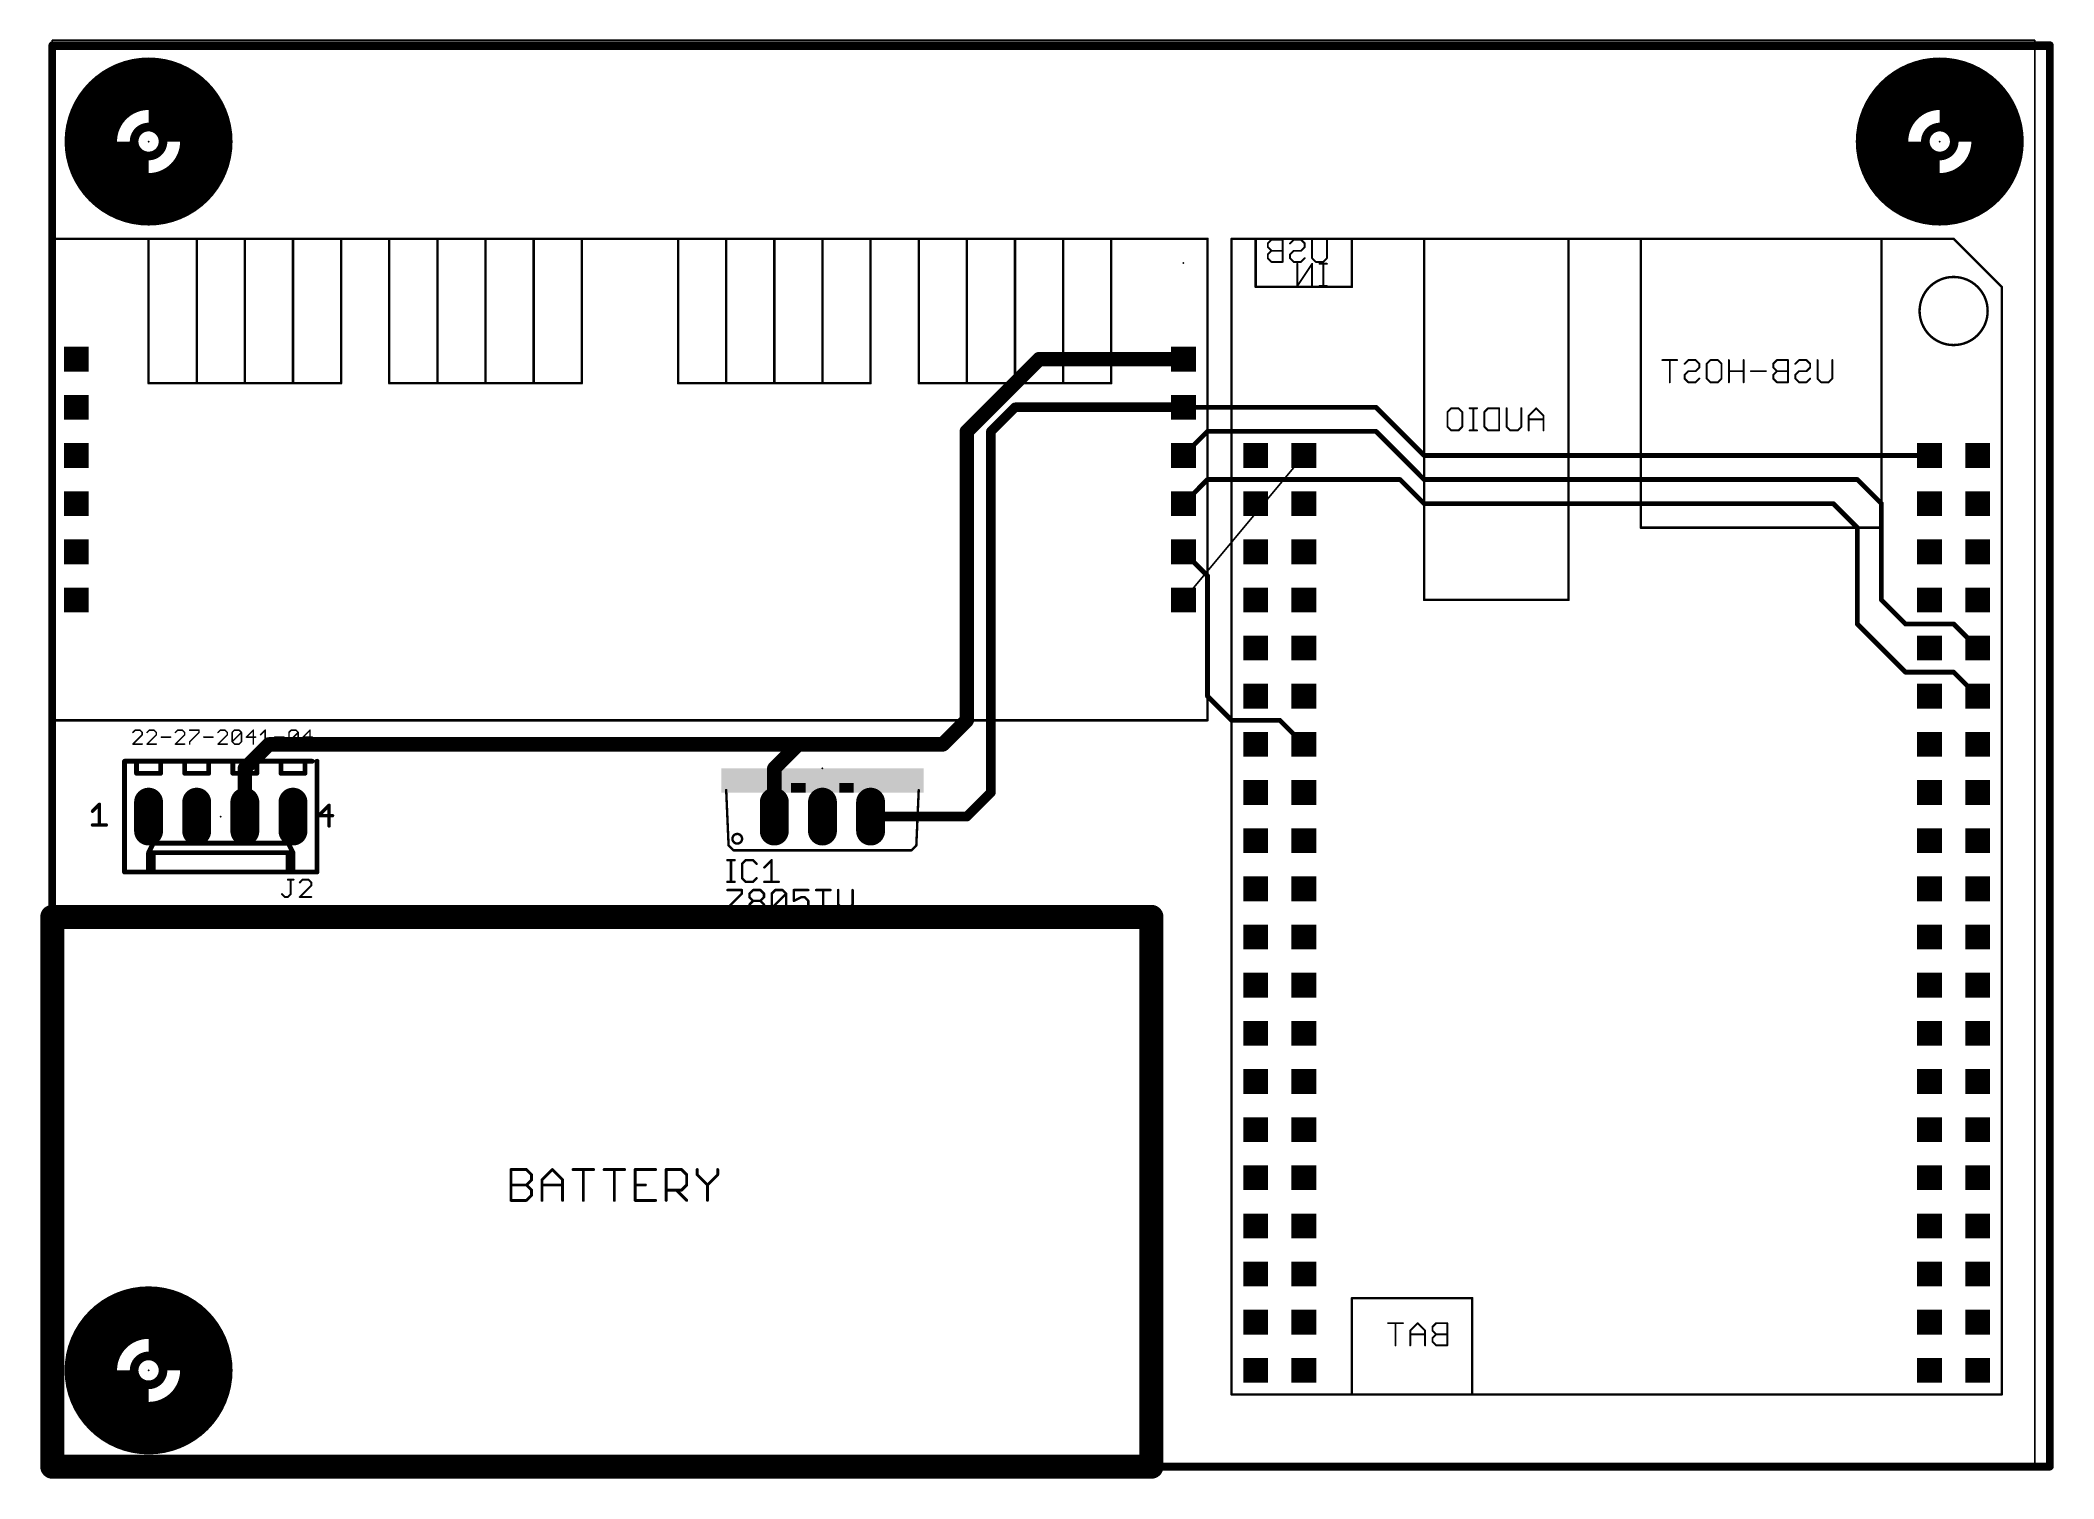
# Model space of a CAD drawing. Extents: x -1 to 106, y -1 to 75.
import ezdxf

# ---------------------------------------------------------------- set-up
doc = ezdxf.new("R2010")
doc.units = 0
for name, color, linetype in [('16', 174, 'CONTINUOUS'), ('17', 94, 'CONTINUOUS'), ('19', 54, 'CONTINUOUS'), ('20', 178, 'CONTINUOUS'), ('21', 250, 'CONTINUOUS'), ('22', 250, 'CONTINUOUS'), ('23', 178, 'CONTINUOUS'), ('24', 178, 'CONTINUOUS'), ('25', 250, 'CONTINUOUS'), ('27', 250, 'CONTINUOUS'), ('39', 14, 'CONTINUOUS'), ('40', 174, 'CONTINUOUS'), ('41', 14, 'CONTINUOUS'), ('42', 174, 'CONTINUOUS'), ('43', 94, 'CONTINUOUS'), ('46', 134, 'CONTINUOUS'), ('48', 250, 'CONTINUOUS'), ('51', 250, 'CONTINUOUS')]:
    doc.layers.add(name, color=color, linetype=linetype)

# ---------------------------------------------------------------- blocks, each defined once
blk = doc.blocks.new('RECT')
blk.add_solid([(-0.5, -0.5), (0.5, -0.5), (-0.5, 0.5), (0.5, 0.5)])
blk = doc.blocks.new('LONGP100')
at = {"const_width": 1}
blk.add_lwpolyline([(-0.5, 0), (0.5, 0)], dxfattribs=at)
at = {"const_width": 0.5}
for points in [[(-0.5, 0.25, 1), (-0.5, -0.25)], [(0.5, -0.25, 1), (0.5, 0.25)]]:
    blk.add_lwpolyline(points, format="xyb", dxfattribs=at)
blk = doc.blocks.new('SQUAREP')
blk.add_solid([(-0.5, -0.5), (0.5, -0.5), (-0.5, 0.5), (0.5, 0.5)])

msp = doc.modelspace()

# ---------------------------------------------------------------- linework, layer by layer
at = {"layer": '16'}
for points, const_width in [([(0, 0), (0, 74.93)], 0.4064), ([(0, 74.93), (105.41, 74.93)], 0.4064), ([(105.41, 74.93), (105.41, 0)], 0.4064), ([(52.07, 58.42), (48.26, 54.61)], 0.762), ([(59.69, 58.42), (52.07, 58.42)], 0.762), ([(49.53, 54.61), (50.8, 55.88)], 0.508), ([(50.8, 55.88), (59.69, 55.88)], 0.508), ([(59.69, 55.88), (69.85, 55.88)], 0.254), ([(69.85, 55.88), (72.39, 53.34)], 0.254), ([(48.26, 54.61), (48.26, 39.37)], 0.762), ([(49.53, 35.56), (49.53, 54.61)], 0.508), ([(59.69, 53.34), (60.96, 54.61)], 0.254), ([(60.96, 54.61), (69.85, 54.61)], 0.254), ([(69.85, 54.61), (72.39, 52.07)], 0.254), ([(72.39, 53.34), (99.06, 53.34)], 0.254), ([(60.96, 52.07), (59.69, 50.8)], 0.254), ([(71.12, 52.07), (60.96, 52.07)], 0.254), ([(72.39, 50.8), (71.12, 52.07)], 0.254), ([(72.39, 52.07), (95.25, 52.07)], 0.254), ([(95.25, 52.07), (96.52, 50.8)], 0.254), ([(93.98, 50.8), (72.39, 50.8)], 0.254), ([(95.25, 49.53), (93.98, 50.8)], 0.254), ([(96.52, 50.8), (96.52, 45.72)], 0.254), ([(95.25, 44.45), (95.25, 49.53)], 0.254), ([(60.96, 46.99), (59.69, 48.26)], 0.254), ([(60.96, 40.64), (60.96, 46.99)], 0.254), ([(96.52, 45.72), (97.79, 44.45)], 0.254), ([(97.79, 41.91), (95.25, 44.45)], 0.254), ([(97.79, 44.45), (100.33, 44.45)], 0.254), ([(100.33, 44.45), (101.6, 43.18)], 0.254), ([(97.79, 41.91), (100.33, 41.91)], 0.254), ([(100.33, 41.91), (101.6, 40.64)], 0.254), ([(62.23, 39.37), (60.96, 40.64)], 0.254), ([(48.26, 39.37), (46.99, 38.1)], 0.762), ([(64.77, 39.37), (62.23, 39.37)], 0.254), ([(66.04, 38.1), (64.77, 39.37)], 0.254), ([(10.16, 36.83), (11.43, 38.1)], 0.762), ([(11.43, 38.1), (39.37, 38.1)], 0.762), ([(39.37, 38.1), (38.1, 36.83)], 0.762), ([(46.99, 38.1), (39.37, 38.1)], 0.762), ([(10.16, 34.29), (10.16, 36.83)], 0.762), ([(38.1, 36.83), (38.1, 34.29)], 0.762), ([(48.26, 34.29), (49.53, 35.56)], 0.508), ([(43.18, 34.29), (48.26, 34.29)], 0.508), ([(105.41, 0), (0, 0)], 0.4064)]:
    msp.add_lwpolyline(points, dxfattribs=dict(at, const_width=const_width))
for points, const_width in [([(0.1016, 74.93, 1), (-0.1016, 74.93)], 0.2032), ([(0, 75.0316, 1), (0, 74.8284)], 0.2032), ([(105.5116, 74.93, 1), (105.3084, 74.93)], 0.2032), ([(105.41, 74.8284, 1), (105.41, 75.0316)], 0.2032), ([(52.07, 58.6105, 1), (52.07, 58.2295)], 0.381), ([(52.2047, 58.2853, 1), (51.9353, 58.5547)], 0.381), ([(59.69, 58.2295, 1), (59.69, 58.6105)], 0.381), ([(50.8, 56.007, 1), (50.8, 55.753)], 0.254), ([(50.8898, 55.7902, 1), (50.7102, 55.9698)], 0.254), ([(59.69, 55.753, 1), (59.69, 56.007)], 0.254), ([(59.69, 55.9435, 1), (59.69, 55.8165)], 0.127), ([(69.8949, 55.9249, 1), (69.8051, 55.8351)], 0.127), ([(69.85, 55.8165, 1), (69.85, 55.9435)], 0.127), ([(48.4505, 54.61, 1), (48.0695, 54.61)], 0.381), ([(48.1253, 54.7447, 1), (48.3947, 54.4753)], 0.381), ([(49.657, 54.61, 1), (49.403, 54.61)], 0.254), ([(49.4402, 54.6998, 1), (49.6198, 54.5202)], 0.254), ([(60.96, 54.6735, 1), (60.96, 54.5465)], 0.127), ([(61.0049, 54.5651, 1), (60.9151, 54.6549)], 0.127), ([(69.8949, 54.6549, 1), (69.8051, 54.5651)], 0.127), ([(69.85, 54.5465, 1), (69.85, 54.6735)], 0.127), ([(59.6451, 53.3849, 1), (59.7349, 53.2951)], 0.127), ([(72.39, 53.4035, 1), (72.39, 53.2765)], 0.127), ([(72.3451, 53.2951, 1), (72.4349, 53.3849)], 0.127), ([(99.06, 53.2765, 1), (99.06, 53.4035)], 0.127), ([(60.96, 52.1335, 1), (60.96, 52.0065)], 0.127), ([(61.0049, 52.0251, 1), (60.9151, 52.1149)], 0.127), ([(71.1649, 52.1149, 1), (71.0751, 52.0251)], 0.127), ([(71.12, 52.0065, 1), (71.12, 52.1335)], 0.127), ([(72.39, 52.1335, 1), (72.39, 52.0065)], 0.127), ([(72.3451, 52.0251, 1), (72.4349, 52.1149)], 0.127), ([(95.2949, 52.1149, 1), (95.2051, 52.0251)], 0.127), ([(95.25, 52.0065, 1), (95.25, 52.1335)], 0.127), ([(59.6451, 50.8449, 1), (59.7349, 50.7551)], 0.127), ([(72.39, 50.8635, 1), (72.39, 50.7365)], 0.127), ([(72.3451, 50.7551, 1), (72.4349, 50.8449)], 0.127), ([(94.0249, 50.8449, 1), (93.9351, 50.7551)], 0.127), ([(93.98, 50.7365, 1), (93.98, 50.8635)], 0.127), ([(96.5835, 50.8, 1), (96.4565, 50.8)], 0.127), ([(96.4751, 50.7551, 1), (96.5649, 50.8449)], 0.127), ([(95.3135, 49.53, 1), (95.1865, 49.53)], 0.127), ([(95.2051, 49.4851, 1), (95.2949, 49.5749)], 0.127), ([(59.7349, 48.3049, 1), (59.6451, 48.2151)], 0.127), ([(61.0235, 46.99, 1), (60.8965, 46.99)], 0.127), ([(60.9151, 46.9451, 1), (61.0049, 47.0349)], 0.127), ([(96.5649, 45.7649, 1), (96.4751, 45.6751)], 0.127), ([(96.4565, 45.72, 1), (96.5835, 45.72)], 0.127), ([(95.2949, 44.4949, 1), (95.2051, 44.4051)], 0.127), ([(95.1865, 44.45, 1), (95.3135, 44.45)], 0.127), ([(97.79, 44.5135, 1), (97.79, 44.3865)], 0.127), ([(97.7451, 44.4051, 1), (97.8349, 44.4949)], 0.127), ([(100.3749, 44.4949, 1), (100.2851, 44.4051)], 0.127), ([(100.33, 44.3865, 1), (100.33, 44.5135)], 0.127), ([(101.5551, 43.1351, 1), (101.6449, 43.2249)], 0.127), ([(97.79, 41.9735, 1), (97.79, 41.8465)], 0.127), ([(97.7451, 41.8651, 1), (97.8349, 41.9549)], 0.127), ([(100.3749, 41.9549, 1), (100.2851, 41.8651)], 0.127), ([(100.33, 41.8465, 1), (100.33, 41.9735)], 0.127), ([(61.0049, 40.6849, 1), (60.9151, 40.5951)], 0.127), ([(60.8965, 40.64, 1), (61.0235, 40.64)], 0.127), ([(101.5551, 40.5951, 1), (101.6449, 40.6849)], 0.127), ([(48.0695, 39.37, 1), (48.4505, 39.37)], 0.381), ([(48.3947, 39.2353, 1), (48.1253, 39.5047)], 0.381), ([(62.23, 39.4335, 1), (62.23, 39.3065)], 0.127), ([(62.1851, 39.3251, 1), (62.2749, 39.4149)], 0.127), ([(64.8149, 39.4149, 1), (64.7251, 39.3251)], 0.127), ([(64.77, 39.3065, 1), (64.77, 39.4335)], 0.127), ([(11.43, 38.2905, 1), (11.43, 37.9095)], 0.381), ([(11.5647, 37.9653, 1), (11.2953, 38.2347)], 0.381), ([(39.37, 38.2905, 1), (39.37, 37.9095)], 0.381), ([(39.5047, 37.9653, 1), (39.2353, 38.2347)], 0.381), ([(39.37, 37.9095, 1), (39.37, 38.2905)], 0.381), ([(46.8553, 38.2347, 1), (47.1247, 37.9653)], 0.381), ([(46.99, 37.9095, 1), (46.99, 38.2905)], 0.381), ([(10.3505, 36.83, 1), (9.9695, 36.83)], 0.381), ([(38.2905, 36.83, 1), (37.9095, 36.83)], 0.381), ([(65.9951, 38.0551, 1), (66.0849, 38.1449)], 0.127), ([(10.0253, 36.9647, 1), (10.2947, 36.6953)], 0.381), ([(37.9653, 36.9647, 1), (38.2347, 36.6953)], 0.381), ([(49.403, 35.56, 1), (49.657, 35.56)], 0.254), ([(49.6198, 35.4702, 1), (49.4402, 35.6498)], 0.254), ([(9.9695, 34.29, 1), (10.3505, 34.29)], 0.381), ([(37.9095, 34.29, 1), (38.2905, 34.29)], 0.381), ([(43.18, 34.417, 1), (43.18, 34.163)], 0.254), ([(48.1702, 34.3798, 1), (48.3498, 34.2002)], 0.254), ([(48.26, 34.163, 1), (48.26, 34.417)], 0.254), ([(0, 0.1016, 1), (0, -0.1016)], 0.2032), ([(-0.1016, 0, 1), (0.1016, 0)], 0.2032), ([(105.3084, 0, 1), (105.5116, 0)], 0.2032), ([(105.41, -0.1016, 1), (105.41, 0.1016)], 0.2032)]:
    msp.add_lwpolyline(points, format="xyb", dxfattribs=dict(at, const_width=const_width))
at = {"layer": '19'}
msp.add_line((66.04, 53.34), (59.69, 45.72), dxfattribs=at)
at = {"layer": '20'}
for p, q in [((104.62, 75.24), (0, 75.24)), ((0, 75.24), (0, 0)), ((104.62, 0), (104.62, 75.24)), ((0, 0), (104.62, 0))]:
    msp.add_line(p, q, dxfattribs=at)
for centre in [(5.08, 69.9), (99.6, 69.9), (5.08, 5.08)]:
    msp.add_circle(centre, 1.8, dxfattribs=at)
at = {"layer": '21'}
for points, const_width in [([(5.08, 66.471, 1), (5.08, 73.329, 1), (5.08, 66.471)], 0.1524), ([(99.6, 66.471, 1), (99.6, 73.329, 1), (99.6, 66.471)], 0.1524), ([(5.08, 68, 1), (5.08, 71.8, 1), (5.08, 68)], 0.2032), ([(99.6, 68, 1), (99.6, 71.8, 1), (99.6, 68)], 0.2032), ([(0.0318, 64.77, 1), (-0.0318, 64.77)], 0.0635), ([(0, 64.8017, 1), (0, 64.7382)], 0.0635), ([(5.1117, 64.77, 1), (5.0483, 64.77)], 0.0635), ([(7.6517, 64.77, 1), (7.5883, 64.77)], 0.0635), ([(10.1918, 64.77, 1), (10.1282, 64.77)], 0.0635), ([(12.7318, 64.77, 1), (12.6683, 64.77)], 0.0635), ([(15.2718, 64.77, 1), (15.2082, 64.77)], 0.0635), ([(17.8117, 64.77, 1), (17.7483, 64.77)], 0.0635), ([(20.3517, 64.77, 1), (20.2883, 64.77)], 0.0635), ([(22.8917, 64.77, 1), (22.8283, 64.77)], 0.0635), ([(25.4318, 64.77, 1), (25.3683, 64.77)], 0.0635), ([(27.9718, 64.77, 1), (27.9083, 64.77)], 0.0635), ([(33.0518, 64.77, 1), (32.9883, 64.77)], 0.0635), ([(35.5918, 64.77, 1), (35.5282, 64.77)], 0.0635), ([(38.1318, 64.77, 1), (38.0682, 64.77)], 0.0635), ([(40.6718, 64.77, 1), (40.6082, 64.77)], 0.0635), ([(43.2118, 64.77, 1), (43.1482, 64.77)], 0.0635), ([(45.7518, 64.77, 1), (45.6882, 64.77)], 0.0635), ([(48.2918, 64.77, 1), (48.2283, 64.77)], 0.0635), ([(50.8318, 64.77, 1), (50.7683, 64.77)], 0.0635), ([(53.34, 64.8017, 1), (53.34, 64.7382)], 0.0635), ([(53.3718, 64.77, 1), (53.3083, 64.77)], 0.0635), ([(53.34, 64.7382, 1), (53.34, 64.8017)], 0.0635), ([(55.9118, 64.77, 1), (55.8483, 64.77)], 0.0635), ([(55.88, 64.8017, 1), (55.88, 64.7382)], 0.0635), ([(55.88, 64.7382, 1), (55.88, 64.8017)], 0.0635), ([(60.9918, 64.77, 1), (60.9282, 64.77)], 0.0635), ([(60.96, 64.7382, 1), (60.96, 64.8017)], 0.0635), ([(5.08, 57.1818, 1), (5.08, 57.1183)], 0.0635), ([(5.0483, 57.15, 1), (5.1117, 57.15)], 0.0635), ([(7.62, 57.1818, 1), (7.62, 57.1183)], 0.0635), ([(7.5883, 57.15, 1), (7.6517, 57.15)], 0.0635), ([(7.62, 57.1183, 1), (7.62, 57.1818)], 0.0635), ([(10.1282, 57.15, 1), (10.1918, 57.15)], 0.0635), ([(10.16, 57.1818, 1), (10.16, 57.1183)], 0.0635), ([(10.16, 57.1183, 1), (10.16, 57.1818)], 0.0635), ([(12.7, 57.1818, 1), (12.7, 57.1183)], 0.0635), ([(12.6683, 57.15, 1), (12.7318, 57.15)], 0.0635), ([(12.7, 57.1183, 1), (12.7, 57.1818)], 0.0635), ([(15.2082, 57.15, 1), (15.2718, 57.15)], 0.0635), ([(15.24, 57.1183, 1), (15.24, 57.1818)], 0.0635), ([(17.78, 57.1818, 1), (17.78, 57.1183)], 0.0635), ([(17.7483, 57.15, 1), (17.8117, 57.15)], 0.0635), ([(20.32, 57.1818, 1), (20.32, 57.1183)], 0.0635), ([(20.2883, 57.15, 1), (20.3517, 57.15)], 0.0635), ([(20.32, 57.1183, 1), (20.32, 57.1818)], 0.0635), ([(22.86, 57.1818, 1), (22.86, 57.1183)], 0.0635), ([(22.8283, 57.15, 1), (22.8917, 57.15)], 0.0635), ([(22.86, 57.1183, 1), (22.86, 57.1818)], 0.0635), ([(25.4, 57.1818, 1), (25.4, 57.1183)], 0.0635), ([(25.3683, 57.15, 1), (25.4318, 57.15)], 0.0635), ([(25.4, 57.1183, 1), (25.4, 57.1818)], 0.0635), ([(27.9083, 57.15, 1), (27.9718, 57.15)], 0.0635), ([(27.94, 57.1183, 1), (27.94, 57.1818)], 0.0635), ([(33.02, 57.1818, 1), (33.02, 57.1183)], 0.0635), ([(32.9883, 57.15, 1), (33.0518, 57.15)], 0.0635), ([(35.5282, 57.15, 1), (35.5918, 57.15)], 0.0635), ([(35.56, 57.1818, 1), (35.56, 57.1183)], 0.0635), ([(35.56, 57.1183, 1), (35.56, 57.1818)], 0.0635), ([(38.0682, 57.15, 1), (38.1318, 57.15)], 0.0635), ([(38.1, 57.1818, 1), (38.1, 57.1183)], 0.0635), ([(38.1, 57.1183, 1), (38.1, 57.1818)], 0.0635), ([(40.6082, 57.15, 1), (40.6718, 57.15)], 0.0635), ([(40.64, 57.1818, 1), (40.64, 57.1183)], 0.0635), ([(40.64, 57.1183, 1), (40.64, 57.1818)], 0.0635), ([(43.1482, 57.15, 1), (43.2118, 57.15)], 0.0635), ([(43.18, 57.1183, 1), (43.18, 57.1818)], 0.0635), ([(45.6882, 57.15, 1), (45.7518, 57.15)], 0.0635), ([(45.72, 57.1818, 1), (45.72, 57.1183)], 0.0635), ([(48.26, 57.1818, 1), (48.26, 57.1183)], 0.0635), ([(48.2283, 57.15, 1), (48.2918, 57.15)], 0.0635), ([(48.26, 57.1183, 1), (48.26, 57.1818)], 0.0635), ([(50.8, 57.1818, 1), (50.8, 57.1183)], 0.0635), ([(50.7683, 57.15, 1), (50.8318, 57.15)], 0.0635), ([(50.8, 57.1183, 1), (50.8, 57.1818)], 0.0635), ([(53.34, 57.1818, 1), (53.34, 57.1183)], 0.0635), ([(53.3083, 57.15, 1), (53.3718, 57.15)], 0.0635), ([(53.34, 57.1183, 1), (53.34, 57.1818)], 0.0635), ([(55.8483, 57.15, 1), (55.9118, 57.15)], 0.0635), ([(55.88, 57.1183, 1), (55.88, 57.1818)], 0.0635), ([(0, 39.4018, 1), (0, 39.3383)], 0.0635), ([(-0.0318, 39.37, 1), (0.0318, 39.37)], 0.0635), ([(60.9282, 39.37, 1), (60.9918, 39.37)], 0.0635), ([(60.96, 39.3383, 1), (60.96, 39.4018)], 0.0635), ([(3.8735, 37.211, 1), (3.7465, 37.211)], 0.127), ([(3.81, 37.2745, 1), (3.81, 37.1475)], 0.127), ([(3.81, 37.2745, 1), (3.81, 37.1475)], 0.127), ([(4.5085, 37.211, 1), (4.3815, 37.211)], 0.127), ([(4.445, 37.1475, 1), (4.445, 37.2745)], 0.127), ([(5.715, 37.2745, 1), (5.715, 37.1475)], 0.127), ([(5.7785, 37.211, 1), (5.6515, 37.211)], 0.127), ([(7.0485, 37.211, 1), (6.9215, 37.211)], 0.127), ([(6.985, 37.1475, 1), (6.985, 37.2745)], 0.127), ([(8.255, 37.2745, 1), (8.255, 37.1475)], 0.127), ([(8.3185, 37.211, 1), (8.1915, 37.211)], 0.127), ([(9.5885, 37.211, 1), (9.4615, 37.211)], 0.127), ([(9.525, 37.2745, 1), (9.525, 37.1475)], 0.127), ([(9.525, 37.1475, 1), (9.525, 37.2745)], 0.127), ([(10.8585, 37.211, 1), (10.7315, 37.211)], 0.127), ([(10.795, 37.2745, 1), (10.795, 37.1475)], 0.127), ([(11.557, 37.2428, 1), (11.557, 37.1792)], 0.0635), ([(11.557, 37.1475, 1), (11.557, 37.2745)], 0.127), ([(12.1285, 37.211, 1), (12.0015, 37.211)], 0.127), ([(12.065, 37.1475, 1), (12.065, 37.2745)], 0.127), ([(13.335, 37.2745, 1), (13.335, 37.1475)], 0.127), ([(13.3985, 37.211, 1), (13.2715, 37.211)], 0.127), ([(13.335, 37.1475, 1), (13.335, 37.2745)], 0.127), ([(13.716, 37.1475, 1), (13.716, 37.2745)], 0.127), ([(14.0335, 37.211, 1), (13.9065, 37.211)], 0.127), ([(13.97, 37.1792, 1), (13.97, 37.2428)], 0.0635), ([(4.445, 36.6395, 1), (4.445, 36.5125)], 0.127), ([(4.3815, 36.576, 1), (4.5085, 36.576)], 0.127), ([(5.6515, 36.576, 1), (5.7785, 36.576)], 0.127), ([(5.715, 36.5125, 1), (5.715, 36.6395)], 0.127), ([(6.985, 36.6395, 1), (6.985, 36.5125)], 0.127), ([(6.9215, 36.576, 1), (7.0485, 36.576)], 0.127), ([(8.1915, 36.576, 1), (8.3185, 36.576)], 0.127), ([(8.255, 36.5125, 1), (8.255, 36.6395)], 0.127), ([(9.525, 36.6395, 1), (9.525, 36.5125)], 0.127), ([(9.4615, 36.576, 1), (9.5885, 36.576)], 0.127), ([(10.7315, 36.576, 1), (10.8585, 36.576)], 0.127), ([(10.795, 36.5125, 1), (10.795, 36.6395)], 0.127), ([(12.065, 36.6395, 1), (12.065, 36.5125)], 0.127), ([(12.0015, 36.576, 1), (12.1285, 36.576)], 0.127), ([(13.2715, 36.576, 1), (13.3985, 36.576)], 0.127), ([(13.335, 36.5125, 1), (13.335, 36.6395)], 0.127), ([(35.5917, 35.6884, 1), (35.5283, 35.6856)], 0.0635), ([(45.7517, 35.6856, 1), (45.6883, 35.6884)], 0.0635), ([(2.09, 34.6072, 1), (2.1528, 34.5443)], 0.0889), ([(2.5302, 34.9401, 1), (2.4413, 34.9401)], 0.0889), ([(2.5172, 34.9087, 1), (2.4543, 34.9716)], 0.0889), ([(3.8735, 34.29, 1), (3.7465, 34.29)], 0.127), ([(3.7465, 34.29, 1), (3.8735, 34.29)], 0.127), ([(14.0335, 34.29, 1), (13.9065, 34.29)], 0.127), ([(13.9065, 34.29, 1), (14.0335, 34.29)], 0.127), ([(14.0594, 34.3872, 1), (14.0594, 34.2983)], 0.0889), ([(14.028, 34.3742, 1), (14.0908, 34.3113)], 0.0889), ([(14.6504, 34.8893, 1), (14.5615, 34.8893)], 0.0889), ([(14.6374, 34.8579, 1), (14.5745, 34.9208)], 0.0889), ([(14.7882, 34.2983, 1), (14.7882, 34.3872)], 0.0889), ([(2.1214, 33.8914, 1), (2.1214, 33.8026)], 0.0889), ([(2.4413, 33.847, 1), (2.5302, 33.847)], 0.0889), ([(2.8502, 33.8026, 1), (2.8502, 33.8914)], 0.0889), ([(5.334, 32.9565, 1), (5.334, 32.8295)], 0.127), ([(5.3908, 32.8646, 1), (5.2772, 32.9214)], 0.127), ([(12.5028, 32.9214, 1), (12.3892, 32.8646)], 0.127), ([(12.446, 32.8295, 1), (12.446, 32.9565)], 0.127), ([(14.5615, 33.7962, 1), (14.6504, 33.7962)], 0.0889), ([(36.1442, 32.8676, 1), (36.1442, 33.3756, 1), (36.1442, 32.8676)], 0.127), ([(5.08, 32.4485, 1), (5.08, 32.3215)], 0.127), ([(5.1435, 32.385, 1), (5.0165, 32.385)], 0.127), ([(5.0232, 32.4134, 1), (5.1368, 32.3566)], 0.127), ([(5.334, 32.4485, 1), (5.334, 32.3215)], 0.127), ([(5.3975, 32.385, 1), (5.2705, 32.385)], 0.127), ([(5.334, 32.3215, 1), (5.334, 32.4485)], 0.127), ([(12.446, 32.4485, 1), (12.446, 32.3215)], 0.127), ([(12.5095, 32.385, 1), (12.3825, 32.385)], 0.127), ([(12.446, 32.3215, 1), (12.446, 32.4485)], 0.127), ([(12.7635, 32.385, 1), (12.6365, 32.385)], 0.127), ([(12.6432, 32.3566, 1), (12.7568, 32.4134)], 0.127), ([(12.7, 32.3215, 1), (12.7, 32.4485)], 0.127), ([(35.7095, 32.7885, 1), (35.6645, 32.7435)], 0.0635), ([(35.6553, 32.7646, 1), (35.7187, 32.7674)], 0.0635), ([(35.941, 32.5438, 1), (35.941, 32.4802)], 0.0635), ([(35.9185, 32.4895, 1), (35.9635, 32.5345)], 0.0635), ([(45.3165, 32.5345, 1), (45.3615, 32.4895)], 0.0635), ([(45.339, 32.4802, 1), (45.339, 32.5438)], 0.0635), ([(45.5613, 32.7674, 1), (45.6247, 32.7646)], 0.0635), ([(45.6155, 32.7435, 1), (45.5705, 32.7885)], 0.0635), ([(3.81, 31.4325, 1), (3.81, 31.3055)], 0.127), ([(3.7465, 31.369, 1), (3.8735, 31.369)], 0.127), ([(5.0165, 31.369, 1), (5.1435, 31.369)], 0.127), ([(5.2705, 31.369, 1), (5.3975, 31.369)], 0.127), ([(11.43, 31.4325, 1), (11.43, 31.3055)], 0.127), ([(11.43, 31.3055, 1), (11.43, 31.4325)], 0.127), ([(12.3825, 31.369, 1), (12.5095, 31.369)], 0.127), ([(12.446, 31.4007, 1), (12.446, 31.3373)], 0.0635), ([(12.7, 31.4325, 1), (12.7, 31.3055)], 0.127), ([(12.6365, 31.369, 1), (12.7635, 31.369)], 0.127), ([(12.7, 31.3055, 1), (12.7, 31.4325)], 0.127), ([(12.7318, 31.75, 1), (12.6683, 31.75)], 0.0635), ([(12.6683, 31.369, 1), (12.7318, 31.369)], 0.0635), ([(12.7, 31.3373, 1), (12.7, 31.4007)], 0.0635), ([(13.9065, 31.369, 1), (14.0335, 31.369)], 0.127), ([(13.97, 31.3055, 1), (13.97, 31.4325)], 0.127), ([(5.08, 1.651, 1), (5.08, 8.509, 1), (5.08, 1.651)], 0.1524), ([(5.08, 3.18, 1), (5.08, 6.98, 1), (5.08, 3.18)], 0.2032)]:
    msp.add_lwpolyline(points, format="xyb", dxfattribs=dict(at, const_width=const_width))
for points, const_width in [([(53.34, 64.77), (0, 64.77)], 0.127), ([(0, 64.77), (0, 39.37)], 0.127), ([(5.08, 64.77), (5.08, 57.15)], 0.127), ([(7.62, 57.15), (7.62, 64.77)], 0.127), ([(10.16, 57.15), (10.16, 64.77)], 0.127), ([(12.7, 57.15), (12.7, 64.77)], 0.127), ([(15.24, 57.15), (15.24, 64.77)], 0.127), ([(17.78, 64.77), (17.78, 57.15)], 0.127), ([(20.32, 57.15), (20.32, 64.77)], 0.127), ([(22.86, 57.15), (22.86, 64.77)], 0.127), ([(25.4, 57.15), (25.4, 64.77)], 0.127), ([(27.94, 57.15), (27.94, 64.77)], 0.127), ([(33.02, 64.77), (33.02, 57.15)], 0.127), ([(35.56, 57.15), (35.56, 64.77)], 0.127), ([(38.1, 57.15), (38.1, 64.77)], 0.127), ([(40.64, 57.15), (40.64, 64.77)], 0.127), ([(43.18, 57.15), (43.18, 64.77)], 0.127), ([(45.72, 64.77), (45.72, 57.15)], 0.127), ([(48.26, 57.15), (48.26, 64.77)], 0.127), ([(50.8, 57.15), (50.8, 64.77)], 0.127), ([(55.88, 64.77), (53.34, 64.77)], 0.127), ([(53.34, 57.15), (53.34, 64.77)], 0.127), ([(60.96, 64.77), (55.88, 64.77)], 0.127), ([(55.88, 57.15), (55.88, 64.77)], 0.127), ([(60.96, 39.37), (60.96, 64.77)], 0.127), ([(5.08, 57.15), (7.62, 57.15)], 0.127), ([(7.62, 57.15), (10.16, 57.15)], 0.127), ([(10.16, 57.15), (12.7, 57.15)], 0.127), ([(12.7, 57.15), (15.24, 57.15)], 0.127), ([(17.78, 57.15), (20.32, 57.15)], 0.127), ([(20.32, 57.15), (22.86, 57.15)], 0.127), ([(22.86, 57.15), (25.4, 57.15)], 0.127), ([(25.4, 57.15), (27.94, 57.15)], 0.127), ([(33.02, 57.15), (35.56, 57.15)], 0.127), ([(35.56, 57.15), (38.1, 57.15)], 0.127), ([(38.1, 57.15), (40.64, 57.15)], 0.127), ([(40.64, 57.15), (43.18, 57.15)], 0.127), ([(45.72, 57.15), (48.26, 57.15)], 0.127), ([(48.26, 57.15), (50.8, 57.15)], 0.127), ([(50.8, 57.15), (53.34, 57.15)], 0.127), ([(53.34, 57.15), (55.88, 57.15)], 0.127), ([(0, 39.37), (60.96, 39.37)], 0.127), ([(3.81, 34.29), (3.81, 37.211)], 0.254), ([(3.81, 37.211), (11.557, 37.211)], 0.254), ([(4.445, 37.211), (3.81, 37.211)], 0.254), ([(4.445, 36.576), (4.445, 37.211)], 0.254), ([(6.985, 37.211), (5.715, 37.211)], 0.254), ([(5.715, 37.211), (5.715, 36.576)], 0.254), ([(6.985, 36.576), (6.985, 37.211)], 0.254), ([(9.525, 37.211), (8.255, 37.211)], 0.254), ([(8.255, 37.211), (8.255, 36.576)], 0.254), ([(9.525, 36.576), (9.525, 37.211)], 0.254), ([(9.525, 37.211), (13.335, 37.211)], 0.254), ([(10.795, 37.211), (10.795, 36.576)], 0.254), ([(12.065, 37.211), (10.795, 37.211)], 0.254), ([(13.97, 37.211), (11.557, 37.211)], 0.127), ([(12.065, 36.576), (12.065, 37.211)], 0.254), ([(13.716, 37.211), (13.335, 37.211)], 0.254), ([(13.335, 37.211), (13.335, 36.576)], 0.254), ([(13.97, 34.29), (13.97, 37.211)], 0.254), ([(5.715, 36.576), (4.445, 36.576)], 0.254), ([(8.255, 36.576), (6.985, 36.576)], 0.254), ([(10.795, 36.576), (9.525, 36.576)], 0.254), ([(13.335, 36.576), (12.065, 36.576)], 0.254), ([(35.687, 32.766), (35.56, 35.687)], 0.127), ([(45.72, 35.687), (45.593, 32.766)], 0.127), ([(2.1214, 34.5758), (2.4858, 34.9401)], 0.1778), ([(2.4858, 34.9401), (2.4858, 33.847)], 0.1778), ([(3.81, 34.29), (3.81, 31.369)], 0.254), ([(13.97, 34.29), (13.97, 31.369)], 0.254), ([(14.606, 34.8893), (14.0594, 34.3428)], 0.1778), ([(14.0594, 34.3428), (14.7882, 34.3428)], 0.1778), ([(14.606, 33.7962), (14.606, 34.8893)], 0.1778), ([(2.1214, 33.847), (2.8502, 33.847)], 0.1778), ([(5.334, 32.893), (5.08, 32.385)], 0.254), ([(12.446, 32.893), (5.334, 32.893)], 0.254), ([(12.7, 32.385), (12.446, 32.893)], 0.254), ([(5.334, 32.385), (5.08, 32.385)], 0.254), ([(5.08, 32.385), (5.08, 31.369)], 0.254), ([(12.446, 32.385), (5.334, 32.385)], 0.254), ([(5.334, 31.369), (5.334, 32.385)], 0.254), ([(12.7, 32.385), (12.446, 32.385)], 0.254), ([(12.446, 31.369), (12.446, 32.385)], 0.254), ([(12.7, 32.385), (12.7, 31.369)], 0.254), ([(35.687, 32.766), (35.941, 32.512)], 0.127), ([(45.339, 32.512), (35.941, 32.512)], 0.127), ([(45.339, 32.512), (45.593, 32.766)], 0.127), ([(3.81, 31.369), (11.43, 31.369)], 0.254), ([(12.7, 31.369), (11.43, 31.369)], 0.254), ([(12.446, 31.369), (12.7, 31.369)], 0.127), ([(13.97, 31.369), (12.7, 31.369)], 0.254), ([(12.7, 31.75), (12.7, 31.369)], 0.127)]:
    msp.add_lwpolyline(points, dxfattribs=dict(at, const_width=const_width))
at = {"layer": '22'}
for points, const_width in [([(62.23, 3.81), (62.23, 64.77)], 0.127), ([(62.23, 64.77), (63.5, 64.77)], 0.127), ([(63.5, 64.77), (68.58, 64.77)], 0.127), ([(63.5, 64.77), (63.5, 62.23)], 0.127), ([(68.58, 64.77), (72.39, 64.77)], 0.127), ([(68.58, 62.23), (68.58, 64.77)], 0.127), ([(72.39, 64.77), (80.01, 64.77)], 0.127), ([(72.39, 64.77), (72.39, 45.72)], 0.127), ([(80.01, 64.77), (83.82, 64.77)], 0.127), ([(80.01, 45.72), (80.01, 64.77)], 0.127), ([(83.82, 64.77), (96.52, 64.77)], 0.127), ([(83.82, 64.77), (83.82, 49.53)], 0.127), ([(96.52, 64.77), (100.33, 64.77)], 0.127), ([(96.52, 49.53), (96.52, 64.77)], 0.127), ([(100.33, 64.77), (102.87, 62.23)], 0.127), ([(64.3357, 64.7202), (64.1408, 64.5253)], 0.1016), ([(64.1408, 64.5253), (64.1408, 64.3304)], 0.1016), ([(64.1408, 64.3304), (64.3357, 64.1355)], 0.1016), ([(64.3357, 64.1355), (64.1408, 63.9406)], 0.1016), ([(64.1408, 63.9406), (64.1408, 63.7457)], 0.1016), ([(64.1408, 63.7457), (64.3357, 63.5508)], 0.1016), ([(64.9204, 64.7202), (64.3357, 64.7202)], 0.1016), ([(64.9204, 64.1355), (64.3357, 64.1355)], 0.1016), ([(64.9204, 63.5508), (64.9204, 64.7202)], 0.1016), ([(65.3102, 64.5253), (65.5051, 64.7202)], 0.1016), ([(65.5051, 64.1355), (65.3102, 63.9406)], 0.1016), ([(65.3102, 63.9406), (65.3102, 63.7457)], 0.1016), ([(65.3102, 63.7457), (65.5051, 63.5508)], 0.1016), ([(65.5051, 64.7202), (65.8949, 64.7202)], 0.1016), ([(65.8949, 64.1355), (65.5051, 64.1355)], 0.1016), ([(65.8949, 64.7202), (66.0898, 64.5253)], 0.1016), ([(66.0898, 64.3304), (65.8949, 64.1355)], 0.1016), ([(65.8949, 63.5508), (66.0898, 63.7457)], 0.1016), ([(66.0898, 64.5253), (66.0898, 64.3304)], 0.1016), ([(66.4796, 63.7457), (66.4796, 64.7202)], 0.1016), ([(66.6745, 63.5508), (66.4796, 63.7457)], 0.1016), ([(67.2592, 63.7457), (67.0643, 63.5508)], 0.1016), ([(67.2592, 64.7202), (67.2592, 63.7457)], 0.1016), ([(64.3357, 63.5508), (64.9204, 63.5508)], 0.1016), ([(65.5051, 63.5508), (65.8949, 63.5508)], 0.1016), ([(66.4796, 63.4502), (65.7, 62.2808)], 0.1016), ([(65.7, 62.2808), (65.7, 63.4502)], 0.1016), ([(66.4796, 62.2808), (66.4796, 63.4502)], 0.1016), ([(67.0643, 63.5508), (66.6745, 63.5508)], 0.1016), ([(67.2592, 63.4502), (66.8694, 63.4502)], 0.1016), ([(67.0643, 62.2808), (67.0643, 63.4502)], 0.1016), ([(63.5, 62.23), (68.58, 62.23)], 0.127), ([(67.2592, 62.2808), (66.8694, 62.2808)], 0.1016), ([(102.87, 62.23), (102.87, 3.81)], 0.127), ([(85.7434, 58.3702), (84.9638, 58.3702)], 0.1016), ([(85.3536, 57.2008), (85.3536, 58.3702)], 0.1016), ([(86.1332, 58.1753), (86.3281, 58.3702)], 0.1016), ([(86.3281, 57.7855), (86.1332, 57.5906)], 0.1016), ([(86.1332, 57.5906), (86.1332, 57.3957)], 0.1016), ([(86.1332, 57.3957), (86.3281, 57.2008)], 0.1016), ([(86.3281, 58.3702), (86.7179, 58.3702)], 0.1016), ([(86.7179, 57.7855), (86.3281, 57.7855)], 0.1016), ([(86.7179, 58.3702), (86.9128, 58.1753)], 0.1016), ([(86.9128, 57.9804), (86.7179, 57.7855)], 0.1016), ([(86.7179, 57.2008), (86.9128, 57.3957)], 0.1016), ([(86.9128, 58.1753), (86.9128, 57.9804)], 0.1016), ([(87.3026, 58.1753), (87.4975, 58.3702)], 0.1016), ([(87.3026, 57.3957), (87.3026, 58.1753)], 0.1016), ([(87.4975, 57.2008), (87.3026, 57.3957)], 0.1016), ([(87.4975, 58.3702), (87.8873, 58.3702)], 0.1016), ([(87.8873, 58.3702), (88.0822, 58.1753)], 0.1016), ([(88.0822, 57.3957), (87.8873, 57.2008)], 0.1016), ([(88.0822, 58.1753), (88.0822, 57.3957)], 0.1016), ([(88.472, 58.3702), (88.472, 57.2008)], 0.1016), ([(89.2516, 57.7855), (88.472, 57.7855)], 0.1016), ([(89.2516, 57.2008), (89.2516, 58.3702)], 0.1016), ([(90.421, 57.7855), (89.6414, 57.7855)], 0.1016), ([(91.0057, 58.3702), (90.8108, 58.1753)], 0.1016), ([(90.8108, 58.1753), (90.8108, 57.9804)], 0.1016), ([(90.8108, 57.9804), (91.0057, 57.7855)], 0.1016), ([(91.0057, 57.7855), (90.8108, 57.5906)], 0.1016), ([(90.8108, 57.5906), (90.8108, 57.3957)], 0.1016), ([(90.8108, 57.3957), (91.0057, 57.2008)], 0.1016), ([(91.5904, 58.3702), (91.0057, 58.3702)], 0.1016), ([(91.5904, 57.7855), (91.0057, 57.7855)], 0.1016), ([(91.5904, 57.2008), (91.5904, 58.3702)], 0.1016), ([(91.9802, 58.1753), (92.1751, 58.3702)], 0.1016), ([(92.1751, 57.7855), (91.9802, 57.5906)], 0.1016), ([(91.9802, 57.5906), (91.9802, 57.3957)], 0.1016), ([(91.9802, 57.3957), (92.1751, 57.2008)], 0.1016), ([(92.1751, 58.3702), (92.5649, 58.3702)], 0.1016), ([(92.5649, 57.7855), (92.1751, 57.7855)], 0.1016), ([(92.5649, 58.3702), (92.7598, 58.1753)], 0.1016), ([(92.7598, 57.9804), (92.5649, 57.7855)], 0.1016), ([(92.5649, 57.2008), (92.7598, 57.3957)], 0.1016), ([(92.7598, 58.1753), (92.7598, 57.9804)], 0.1016), ([(93.1496, 57.3957), (93.1496, 58.3702)], 0.1016), ([(93.3445, 57.2008), (93.1496, 57.3957)], 0.1016), ([(93.9292, 57.3957), (93.7343, 57.2008)], 0.1016), ([(93.9292, 58.3702), (93.9292, 57.3957)], 0.1016), ([(86.3281, 57.2008), (86.7179, 57.2008)], 0.1016), ([(87.8873, 57.2008), (87.4975, 57.2008)], 0.1016), ([(91.0057, 57.2008), (91.5904, 57.2008)], 0.1016), ([(92.1751, 57.2008), (92.5649, 57.2008)], 0.1016), ([(93.7343, 57.2008), (93.3445, 57.2008)], 0.1016), ([(73.6218, 55.6353), (73.8167, 55.8302)], 0.1016), ([(73.6218, 54.8557), (73.6218, 55.6353)], 0.1016), ([(73.8167, 55.8302), (74.2065, 55.8302)], 0.1016), ([(74.2065, 55.8302), (74.4014, 55.6353)], 0.1016), ([(74.4014, 55.6353), (74.4014, 54.8557)], 0.1016), ([(75.181, 55.8302), (74.7912, 55.8302)], 0.1016), ([(74.9861, 54.6608), (74.9861, 55.8302)], 0.1016), ([(75.5708, 55.6353), (75.7657, 55.8302)], 0.1016), ([(75.5708, 54.8557), (75.5708, 55.6353)], 0.1016), ([(75.7657, 55.8302), (76.3504, 55.8302)], 0.1016), ([(76.3504, 55.8302), (76.3504, 54.6608)], 0.1016), ([(76.7402, 54.8557), (76.7402, 55.8302)], 0.1016), ([(77.5198, 55.8302), (77.5198, 54.8557)], 0.1016), ([(78.2994, 55.8302), (77.9096, 55.4404)], 0.1016), ([(77.9096, 55.4404), (77.9096, 54.6608)], 0.1016), ([(78.6892, 55.2455), (77.9096, 55.2455)], 0.1016), ([(78.6892, 55.4404), (78.2994, 55.8302)], 0.1016), ([(78.6892, 54.6608), (78.6892, 55.4404)], 0.1016), ([(73.8167, 54.6608), (73.6218, 54.8557)], 0.1016), ([(74.2065, 54.6608), (73.8167, 54.6608)], 0.1016), ([(74.4014, 54.8557), (74.2065, 54.6608)], 0.1016), ([(75.181, 54.6608), (74.7912, 54.6608)], 0.1016), ([(75.7657, 54.6608), (75.5708, 54.8557)], 0.1016), ([(76.3504, 54.6608), (75.7657, 54.6608)], 0.1016), ([(76.9351, 54.6608), (76.7402, 54.8557)], 0.1016), ([(77.3249, 54.6608), (76.9351, 54.6608)], 0.1016), ([(77.5198, 54.8557), (77.3249, 54.6608)], 0.1016), ([(83.82, 49.53), (96.52, 49.53)], 0.127), ([(72.39, 45.72), (80.01, 45.72)], 0.127), ([(68.58, 3.81), (68.58, 8.89)], 0.127), ([(68.58, 8.89), (74.93, 8.89)], 0.127), ([(74.93, 8.89), (74.93, 3.81)], 0.127), ([(71.2704, 7.5702), (70.4908, 7.5702)], 0.1016), ([(70.8806, 6.4008), (70.8806, 7.5702)], 0.1016), ([(72.05, 7.5702), (71.6602, 7.1804)], 0.1016), ([(72.4398, 7.1804), (72.05, 7.5702)], 0.1016), ([(73.0245, 7.5702), (72.8296, 7.3753)], 0.1016), ([(73.6092, 7.5702), (73.0245, 7.5702)], 0.1016), ([(73.6092, 6.4008), (73.6092, 7.5702)], 0.1016), ([(71.6602, 7.1804), (71.6602, 6.4008)], 0.1016), ([(72.4398, 6.9855), (71.6602, 6.9855)], 0.1016), ([(72.4398, 6.4008), (72.4398, 7.1804)], 0.1016), ([(72.8296, 7.3753), (72.8296, 7.1804)], 0.1016), ([(72.8296, 7.1804), (73.0245, 6.9855)], 0.1016), ([(73.0245, 6.9855), (72.8296, 6.7906)], 0.1016), ([(72.8296, 6.7906), (72.8296, 6.5957)], 0.1016), ([(72.8296, 6.5957), (73.0245, 6.4008)], 0.1016), ([(73.6092, 6.9855), (73.0245, 6.9855)], 0.1016), ([(73.0245, 6.4008), (73.6092, 6.4008)], 0.1016), ([(68.58, 3.81), (62.23, 3.81)], 0.127), ([(74.93, 3.81), (68.58, 3.81)], 0.127), ([(102.87, 3.81), (74.93, 3.81)], 0.127)]:
    msp.add_lwpolyline(points, dxfattribs=dict(at, const_width=const_width))
for points, const_width in [([(62.23, 64.8017, 1), (62.23, 64.7382)], 0.0635), ([(62.2618, 64.77, 1), (62.1983, 64.77)], 0.0635), ([(63.5318, 64.77, 1), (63.4682, 64.77)], 0.0635), ([(63.5, 64.8017, 1), (63.5, 64.7382)], 0.0635), ([(63.5, 64.7382, 1), (63.5, 64.8017)], 0.0635), ([(68.6118, 64.77, 1), (68.5482, 64.77)], 0.0635), ([(68.58, 64.8017, 1), (68.58, 64.7382)], 0.0635), ([(68.58, 64.7382, 1), (68.58, 64.8017)], 0.0635), ([(72.4218, 64.77, 1), (72.3582, 64.77)], 0.0635), ([(72.39, 64.8017, 1), (72.39, 64.7382)], 0.0635), ([(72.39, 64.7382, 1), (72.39, 64.8017)], 0.0635), ([(80.01, 64.8017, 1), (80.01, 64.7382)], 0.0635), ([(80.0418, 64.77, 1), (79.9783, 64.77)], 0.0635), ([(80.01, 64.7382, 1), (80.01, 64.8017)], 0.0635), ([(83.82, 64.8017, 1), (83.82, 64.7382)], 0.0635), ([(83.8518, 64.77, 1), (83.7883, 64.77)], 0.0635), ([(83.82, 64.7382, 1), (83.82, 64.8017)], 0.0635), ([(96.5518, 64.77, 1), (96.4883, 64.77)], 0.0635), ([(96.52, 64.8017, 1), (96.52, 64.7382)], 0.0635), ([(96.52, 64.7382, 1), (96.52, 64.8017)], 0.0635), ([(100.3525, 64.7925, 1), (100.3075, 64.7475)], 0.0635), ([(100.33, 64.7382, 1), (100.33, 64.8017)], 0.0635), ([(64.1228, 64.5433, 1), (64.1588, 64.5073)], 0.0508), ([(64.1588, 64.3484, 1), (64.1228, 64.3124)], 0.0508), ([(64.1228, 63.9586, 1), (64.1588, 63.9226)], 0.0508), ([(64.1588, 63.7637, 1), (64.1228, 63.7277)], 0.0508), ([(64.1662, 64.5253, 1), (64.1154, 64.5253)], 0.0508), ([(64.1154, 64.3304, 1), (64.1662, 64.3304)], 0.0508), ([(64.1662, 63.9406, 1), (64.1154, 63.9406)], 0.0508), ([(64.1154, 63.7457, 1), (64.1662, 63.7457)], 0.0508), ([(64.3357, 64.7456, 1), (64.3357, 64.6948)], 0.0508), ([(64.3357, 64.1609, 1), (64.3357, 64.1101)], 0.0508), ([(64.3537, 64.7022, 1), (64.3177, 64.7382)], 0.0508), ([(64.3537, 64.1175, 1), (64.3177, 64.1535)], 0.0508), ([(64.3177, 64.1175, 1), (64.3537, 64.1535)], 0.0508), ([(64.9458, 64.7202, 1), (64.895, 64.7202)], 0.0508), ([(64.9204, 64.6948, 1), (64.9204, 64.7456)], 0.0508), ([(64.9204, 64.1101, 1), (64.9204, 64.1609)], 0.0508), ([(65.2922, 64.5433, 1), (65.3282, 64.5073)], 0.0508), ([(65.2922, 63.9586, 1), (65.3282, 63.9226)], 0.0508), ([(65.3282, 63.7637, 1), (65.2922, 63.7277)], 0.0508), ([(65.3356, 63.9406, 1), (65.2848, 63.9406)], 0.0508), ([(65.2848, 63.7457, 1), (65.3356, 63.7457)], 0.0508), ([(65.5051, 64.7456, 1), (65.5051, 64.6948)], 0.0508), ([(65.5051, 64.1609, 1), (65.5051, 64.1101)], 0.0508), ([(65.5231, 64.7022, 1), (65.4871, 64.7382)], 0.0508), ([(65.5231, 64.1175, 1), (65.4871, 64.1535)], 0.0508), ([(65.9129, 64.7382, 1), (65.8769, 64.7022)], 0.0508), ([(65.8769, 64.1535, 1), (65.9129, 64.1175)], 0.0508), ([(65.8949, 64.6948, 1), (65.8949, 64.7456)], 0.0508), ([(65.8949, 64.1101, 1), (65.8949, 64.1609)], 0.0508), ([(66.1152, 64.5253, 1), (66.0644, 64.5253)], 0.0508), ([(66.0644, 64.3304, 1), (66.1152, 64.3304)], 0.0508), ([(66.0718, 64.5073, 1), (66.1078, 64.5433)], 0.0508), ([(66.1078, 64.3124, 1), (66.0718, 64.3484)], 0.0508), ([(66.1078, 63.7277, 1), (66.0718, 63.7637)], 0.0508), ([(66.4976, 63.7637, 1), (66.4616, 63.7277)], 0.0508), ([(66.505, 64.7202, 1), (66.4542, 64.7202)], 0.0508), ([(66.4542, 63.7457, 1), (66.505, 63.7457)], 0.0508), ([(67.2846, 64.7202, 1), (67.2338, 64.7202)], 0.0508), ([(67.2338, 63.7457, 1), (67.2846, 63.7457)], 0.0508), ([(67.2772, 63.7277, 1), (67.2412, 63.7637)], 0.0508), ([(64.3357, 63.5762, 1), (64.3357, 63.5254)], 0.0508), ([(64.3177, 63.5328, 1), (64.3537, 63.5688)], 0.0508), ([(64.895, 63.5508, 1), (64.9458, 63.5508)], 0.0508), ([(64.9204, 63.5254, 1), (64.9204, 63.5762)], 0.0508), ([(65.5051, 63.5762, 1), (65.5051, 63.5254)], 0.0508), ([(65.4871, 63.5328, 1), (65.5231, 63.5688)], 0.0508), ([(65.7254, 63.4502, 1), (65.6746, 63.4502)], 0.0508), ([(65.8769, 63.5688, 1), (65.9129, 63.5328)], 0.0508), ([(65.8949, 63.5254, 1), (65.8949, 63.5762)], 0.0508), ([(66.505, 63.4502, 1), (66.4542, 63.4502)], 0.0508), ([(66.5007, 63.4361, 1), (66.4585, 63.4643)], 0.0508), ([(66.6745, 63.5762, 1), (66.6745, 63.5254)], 0.0508), ([(66.6565, 63.5328, 1), (66.6925, 63.5688)], 0.0508), ([(66.8694, 63.4756, 1), (66.8694, 63.4248)], 0.0508), ([(67.0463, 63.5688, 1), (67.0823, 63.5328)], 0.0508), ([(67.0897, 63.4502, 1), (67.0389, 63.4502)], 0.0508), ([(67.0643, 63.5254, 1), (67.0643, 63.5762)], 0.0508), ([(67.2592, 63.4248, 1), (67.2592, 63.4756)], 0.0508), ([(100.33, 59.1639, 1), (100.33, 62.7561, 1), (100.33, 59.1639)], 0.127), ([(63.5, 62.2618, 1), (63.5, 62.1983)], 0.0635), ([(63.4682, 62.23, 1), (63.5318, 62.23)], 0.0635), ([(65.6789, 62.2949, 1), (65.7211, 62.2667)], 0.0508), ([(65.6746, 62.2808, 1), (65.7254, 62.2808)], 0.0508), ([(66.4542, 62.2808, 1), (66.505, 62.2808)], 0.0508), ([(66.8694, 62.3062, 1), (66.8694, 62.2554)], 0.0508), ([(67.0389, 62.2808, 1), (67.0897, 62.2808)], 0.0508), ([(67.2592, 62.2554, 1), (67.2592, 62.3062)], 0.0508), ([(68.5482, 62.23, 1), (68.6118, 62.23)], 0.0635), ([(68.58, 62.1983, 1), (68.58, 62.2618)], 0.0635), ([(102.9018, 62.23, 1), (102.8383, 62.23)], 0.0635), ([(102.8475, 62.2075, 1), (102.8925, 62.2525)], 0.0635), ([(84.9638, 58.3956, 1), (84.9638, 58.3448)], 0.0508), ([(85.379, 58.3702, 1), (85.3282, 58.3702)], 0.0508), ([(85.7434, 58.3448, 1), (85.7434, 58.3956)], 0.0508), ([(86.1153, 58.1933, 1), (86.1512, 58.1573)], 0.0508), ([(86.1586, 57.5906, 1), (86.1078, 57.5906)], 0.0508), ([(86.1153, 57.6086, 1), (86.1512, 57.5726)], 0.0508), ([(86.1512, 57.4137, 1), (86.1153, 57.3777)], 0.0508), ([(86.1078, 57.3957, 1), (86.1586, 57.3957)], 0.0508), ([(86.3281, 58.3956, 1), (86.3281, 58.3448)], 0.0508), ([(86.3281, 57.8109, 1), (86.3281, 57.7601)], 0.0508), ([(86.3461, 58.3522, 1), (86.3102, 58.3882)], 0.0508), ([(86.3461, 57.7675, 1), (86.3102, 57.8035)], 0.0508), ([(86.7359, 58.3882, 1), (86.7, 58.3522)], 0.0508), ([(86.7, 57.8035, 1), (86.7359, 57.7675)], 0.0508), ([(86.7179, 58.3448, 1), (86.7179, 58.3956)], 0.0508), ([(86.7179, 57.7601, 1), (86.7179, 57.8109)], 0.0508), ([(86.9382, 58.1753, 1), (86.8874, 58.1753)], 0.0508), ([(86.8874, 57.9804, 1), (86.9382, 57.9804)], 0.0508), ([(86.8949, 58.1573, 1), (86.9308, 58.1933)], 0.0508), ([(86.9308, 57.9624, 1), (86.8949, 57.9984)], 0.0508), ([(86.9308, 57.3777, 1), (86.8949, 57.4137)], 0.0508), ([(87.328, 58.1753, 1), (87.2772, 58.1753)], 0.0508), ([(87.2847, 58.1933, 1), (87.3206, 58.1573)], 0.0508), ([(87.3206, 57.4137, 1), (87.2847, 57.3777)], 0.0508), ([(87.2772, 57.3957, 1), (87.328, 57.3957)], 0.0508), ([(87.4975, 58.3956, 1), (87.4975, 58.3448)], 0.0508), ([(87.5155, 58.3522, 1), (87.4796, 58.3882)], 0.0508), ([(87.9053, 58.3882, 1), (87.8694, 58.3522)], 0.0508), ([(87.8873, 58.3448, 1), (87.8873, 58.3956)], 0.0508), ([(88.1076, 58.1753, 1), (88.0568, 58.1753)], 0.0508), ([(88.0568, 57.3957, 1), (88.1076, 57.3957)], 0.0508), ([(88.0643, 58.1573, 1), (88.1002, 58.1933)], 0.0508), ([(88.1002, 57.3777, 1), (88.0643, 57.4137)], 0.0508), ([(88.4974, 58.3702, 1), (88.4466, 58.3702)], 0.0508), ([(88.472, 57.8109, 1), (88.472, 57.7601)], 0.0508), ([(89.277, 58.3702, 1), (89.2262, 58.3702)], 0.0508), ([(89.2516, 57.7601, 1), (89.2516, 57.8109)], 0.0508), ([(89.6414, 57.8109, 1), (89.6414, 57.7601)], 0.0508), ([(90.421, 57.7601, 1), (90.421, 57.8109)], 0.0508), ([(90.7928, 58.1933, 1), (90.8288, 58.1573)], 0.0508), ([(90.8288, 57.9984, 1), (90.7928, 57.9624)], 0.0508), ([(90.7928, 57.6086, 1), (90.8288, 57.5726)], 0.0508), ([(90.8288, 57.4137, 1), (90.7928, 57.3777)], 0.0508), ([(90.8362, 58.1753, 1), (90.7854, 58.1753)], 0.0508), ([(90.7854, 57.9804, 1), (90.8362, 57.9804)], 0.0508), ([(90.8362, 57.5906, 1), (90.7854, 57.5906)], 0.0508), ([(90.7854, 57.3957, 1), (90.8362, 57.3957)], 0.0508), ([(91.0057, 58.3956, 1), (91.0057, 58.3448)], 0.0508), ([(91.0057, 57.8109, 1), (91.0057, 57.7601)], 0.0508), ([(91.0237, 58.3522, 1), (90.9877, 58.3882)], 0.0508), ([(91.0237, 57.7675, 1), (90.9877, 57.8035)], 0.0508), ([(90.9877, 57.7675, 1), (91.0237, 57.8035)], 0.0508), ([(91.6158, 58.3702, 1), (91.565, 58.3702)], 0.0508), ([(91.5904, 58.3448, 1), (91.5904, 58.3956)], 0.0508), ([(91.5904, 57.7601, 1), (91.5904, 57.8109)], 0.0508), ([(91.9622, 58.1933, 1), (91.9982, 58.1573)], 0.0508), ([(91.9622, 57.6086, 1), (91.9982, 57.5726)], 0.0508), ([(91.9982, 57.4137, 1), (91.9622, 57.3777)], 0.0508), ([(92.0056, 57.5906, 1), (91.9548, 57.5906)], 0.0508), ([(91.9548, 57.3957, 1), (92.0056, 57.3957)], 0.0508), ([(92.1751, 58.3956, 1), (92.1751, 58.3448)], 0.0508), ([(92.1751, 57.8109, 1), (92.1751, 57.7601)], 0.0508), ([(92.1931, 58.3522, 1), (92.1571, 58.3882)], 0.0508), ([(92.1931, 57.7675, 1), (92.1571, 57.8035)], 0.0508), ([(92.5829, 58.3882, 1), (92.5469, 58.3522)], 0.0508), ([(92.5469, 57.8035, 1), (92.5829, 57.7675)], 0.0508), ([(92.5649, 58.3448, 1), (92.5649, 58.3956)], 0.0508), ([(92.5649, 57.7601, 1), (92.5649, 57.8109)], 0.0508), ([(92.7852, 58.1753, 1), (92.7344, 58.1753)], 0.0508), ([(92.7344, 57.9804, 1), (92.7852, 57.9804)], 0.0508), ([(92.7418, 58.1573, 1), (92.7778, 58.1933)], 0.0508), ([(92.7778, 57.9624, 1), (92.7418, 57.9984)], 0.0508), ([(92.7778, 57.3777, 1), (92.7418, 57.4137)], 0.0508), ([(93.1676, 57.4137, 1), (93.1316, 57.3777)], 0.0508), ([(93.175, 58.3702, 1), (93.1242, 58.3702)], 0.0508), ([(93.1242, 57.3957, 1), (93.175, 57.3957)], 0.0508), ([(93.9546, 58.3702, 1), (93.9038, 58.3702)], 0.0508), ([(93.9038, 57.3957, 1), (93.9546, 57.3957)], 0.0508), ([(93.9472, 57.3777, 1), (93.9112, 57.4137)], 0.0508), ([(85.3282, 57.2008, 1), (85.379, 57.2008)], 0.0508), ([(86.3281, 57.2262, 1), (86.3281, 57.1754)], 0.0508), ([(86.3102, 57.1828, 1), (86.3461, 57.2188)], 0.0508), ([(86.7, 57.2188, 1), (86.7359, 57.1828)], 0.0508), ([(86.7179, 57.1754, 1), (86.7179, 57.2262)], 0.0508), ([(87.4975, 57.2262, 1), (87.4975, 57.1754)], 0.0508), ([(87.4796, 57.1828, 1), (87.5155, 57.2188)], 0.0508), ([(87.8694, 57.2188, 1), (87.9053, 57.1828)], 0.0508), ([(87.8873, 57.1754, 1), (87.8873, 57.2262)], 0.0508), ([(88.4466, 57.2008, 1), (88.4974, 57.2008)], 0.0508), ([(89.2262, 57.2008, 1), (89.277, 57.2008)], 0.0508), ([(91.0057, 57.2262, 1), (91.0057, 57.1754)], 0.0508), ([(90.9877, 57.1828, 1), (91.0237, 57.2188)], 0.0508), ([(91.565, 57.2008, 1), (91.6158, 57.2008)], 0.0508), ([(91.5904, 57.1754, 1), (91.5904, 57.2262)], 0.0508), ([(92.1751, 57.2262, 1), (92.1751, 57.1754)], 0.0508), ([(92.1571, 57.1828, 1), (92.1931, 57.2188)], 0.0508), ([(92.5469, 57.2188, 1), (92.5829, 57.1828)], 0.0508), ([(92.5649, 57.1754, 1), (92.5649, 57.2262)], 0.0508), ([(93.3445, 57.2262, 1), (93.3445, 57.1754)], 0.0508), ([(93.3265, 57.1828, 1), (93.3625, 57.2188)], 0.0508), ([(93.7163, 57.2188, 1), (93.7523, 57.1828)], 0.0508), ([(93.7343, 57.1754, 1), (93.7343, 57.2262)], 0.0508), ([(73.6472, 55.6353, 1), (73.5964, 55.6353)], 0.0508), ([(73.6039, 55.6533, 1), (73.6398, 55.6173)], 0.0508), ([(73.8167, 55.8556, 1), (73.8167, 55.8048)], 0.0508), ([(73.8347, 55.8122, 1), (73.7988, 55.8482)], 0.0508), ([(74.2245, 55.8482, 1), (74.1886, 55.8122)], 0.0508), ([(74.2065, 55.8048, 1), (74.2065, 55.8556)], 0.0508), ([(74.4268, 55.6353, 1), (74.376, 55.6353)], 0.0508), ([(74.3835, 55.6173, 1), (74.4194, 55.6533)], 0.0508), ([(74.7912, 55.8556, 1), (74.7912, 55.8048)], 0.0508), ([(75.0115, 55.8302, 1), (74.9607, 55.8302)], 0.0508), ([(75.181, 55.8048, 1), (75.181, 55.8556)], 0.0508), ([(75.5528, 55.6533, 1), (75.5888, 55.6173)], 0.0508), ([(75.5962, 55.6353, 1), (75.5454, 55.6353)], 0.0508), ([(75.7657, 55.8556, 1), (75.7657, 55.8048)], 0.0508), ([(75.7837, 55.8122, 1), (75.7477, 55.8482)], 0.0508), ([(76.3758, 55.8302, 1), (76.325, 55.8302)], 0.0508), ([(76.3504, 55.8048, 1), (76.3504, 55.8556)], 0.0508), ([(76.7656, 55.8302, 1), (76.7148, 55.8302)], 0.0508), ([(77.5452, 55.8302, 1), (77.4944, 55.8302)], 0.0508), ([(77.8916, 55.4584, 1), (77.9276, 55.4224)], 0.0508), ([(77.935, 55.4404, 1), (77.8842, 55.4404)], 0.0508), ([(77.9096, 55.2709, 1), (77.9096, 55.2201)], 0.0508), ([(78.3174, 55.8482, 1), (78.2814, 55.8122)], 0.0508), ([(78.3174, 55.8122, 1), (78.2814, 55.8482)], 0.0508), ([(78.7146, 55.4404, 1), (78.6638, 55.4404)], 0.0508), ([(78.6712, 55.4224, 1), (78.7072, 55.4584)], 0.0508), ([(78.6892, 55.2201, 1), (78.6892, 55.2709)], 0.0508), ([(73.6398, 54.8737, 1), (73.6039, 54.8377)], 0.0508), ([(73.5964, 54.8557, 1), (73.6472, 54.8557)], 0.0508), ([(73.8167, 54.6862, 1), (73.8167, 54.6354)], 0.0508), ([(73.7988, 54.6428, 1), (73.8347, 54.6788)], 0.0508), ([(74.1886, 54.6788, 1), (74.2245, 54.6428)], 0.0508), ([(74.2065, 54.6354, 1), (74.2065, 54.6862)], 0.0508), ([(74.376, 54.8557, 1), (74.4268, 54.8557)], 0.0508), ([(74.4194, 54.8377, 1), (74.3835, 54.8737)], 0.0508), ([(74.7912, 54.6862, 1), (74.7912, 54.6354)], 0.0508), ([(74.9607, 54.6608, 1), (75.0115, 54.6608)], 0.0508), ([(75.181, 54.6354, 1), (75.181, 54.6862)], 0.0508), ([(75.5888, 54.8737, 1), (75.5528, 54.8377)], 0.0508), ([(75.5454, 54.8557, 1), (75.5962, 54.8557)], 0.0508), ([(75.7657, 54.6862, 1), (75.7657, 54.6354)], 0.0508), ([(75.7477, 54.6428, 1), (75.7837, 54.6788)], 0.0508), ([(76.325, 54.6608, 1), (76.3758, 54.6608)], 0.0508), ([(76.3504, 54.6354, 1), (76.3504, 54.6862)], 0.0508), ([(76.7582, 54.8737, 1), (76.7222, 54.8377)], 0.0508), ([(76.7148, 54.8557, 1), (76.7656, 54.8557)], 0.0508), ([(76.9351, 54.6862, 1), (76.9351, 54.6354)], 0.0508), ([(76.9171, 54.6428, 1), (76.9531, 54.6788)], 0.0508), ([(77.3069, 54.6788, 1), (77.3429, 54.6428)], 0.0508), ([(77.3249, 54.6354, 1), (77.3249, 54.6862)], 0.0508), ([(77.4944, 54.8557, 1), (77.5452, 54.8557)], 0.0508), ([(77.5378, 54.8377, 1), (77.5018, 54.8737)], 0.0508), ([(77.8842, 54.6608, 1), (77.935, 54.6608)], 0.0508), ([(78.6638, 54.6608, 1), (78.7146, 54.6608)], 0.0508), ([(83.82, 49.5618, 1), (83.82, 49.4982)], 0.0635), ([(83.7883, 49.53, 1), (83.8518, 49.53)], 0.0635), ([(96.4883, 49.53, 1), (96.5518, 49.53)], 0.0635), ([(96.52, 49.4982, 1), (96.52, 49.5618)], 0.0635), ([(72.39, 45.7518, 1), (72.39, 45.6882)], 0.0635), ([(72.3582, 45.72, 1), (72.4218, 45.72)], 0.0635), ([(79.9783, 45.72, 1), (80.0418, 45.72)], 0.0635), ([(80.01, 45.6882, 1), (80.01, 45.7518)], 0.0635), ([(68.6118, 8.89, 1), (68.5482, 8.89)], 0.0635), ([(68.58, 8.9218, 1), (68.58, 8.8582)], 0.0635), ([(74.9618, 8.89, 1), (74.8983, 8.89)], 0.0635), ([(74.93, 8.8582, 1), (74.93, 8.9218)], 0.0635), ([(70.4908, 7.5956, 1), (70.4908, 7.5448)], 0.0508), ([(70.906, 7.5702, 1), (70.8552, 7.5702)], 0.0508), ([(71.2704, 7.5448, 1), (71.2704, 7.5956)], 0.0508), ([(72.068, 7.5882, 1), (72.032, 7.5522)], 0.0508), ([(72.068, 7.5522, 1), (72.032, 7.5882)], 0.0508), ([(73.0245, 7.5956, 1), (73.0245, 7.5448)], 0.0508), ([(73.0425, 7.5522, 1), (73.0065, 7.5882)], 0.0508), ([(73.6346, 7.5702, 1), (73.5838, 7.5702)], 0.0508), ([(73.6092, 7.5448, 1), (73.6092, 7.5956)], 0.0508), ([(70.8552, 6.4008, 1), (70.906, 6.4008)], 0.0508), ([(71.6422, 7.1984, 1), (71.6782, 7.1624)], 0.0508), ([(71.6856, 7.1804, 1), (71.6348, 7.1804)], 0.0508), ([(71.6602, 7.0109, 1), (71.6602, 6.9601)], 0.0508), ([(71.6348, 6.4008, 1), (71.6856, 6.4008)], 0.0508), ([(72.4652, 7.1804, 1), (72.4144, 7.1804)], 0.0508), ([(72.4144, 6.4008, 1), (72.4652, 6.4008)], 0.0508), ([(72.4218, 7.1624, 1), (72.4578, 7.1984)], 0.0508), ([(72.4398, 6.9601, 1), (72.4398, 7.0109)], 0.0508), ([(72.8116, 7.3933, 1), (72.8476, 7.3573)], 0.0508), ([(72.8476, 7.1984, 1), (72.8116, 7.1624)], 0.0508), ([(72.8116, 6.8086, 1), (72.8476, 6.7726)], 0.0508), ([(72.8476, 6.6137, 1), (72.8116, 6.5777)], 0.0508), ([(72.855, 7.3753, 1), (72.8042, 7.3753)], 0.0508), ([(72.8042, 7.1804, 1), (72.855, 7.1804)], 0.0508), ([(72.855, 6.7906, 1), (72.8042, 6.7906)], 0.0508), ([(72.8042, 6.5957, 1), (72.855, 6.5957)], 0.0508), ([(73.0245, 7.0109, 1), (73.0245, 6.9601)], 0.0508), ([(73.0245, 6.4262, 1), (73.0245, 6.3754)], 0.0508), ([(73.0425, 6.9675, 1), (73.0065, 7.0035)], 0.0508), ([(73.0065, 6.9675, 1), (73.0425, 7.0035)], 0.0508), ([(73.0065, 6.3828, 1), (73.0425, 6.4188)], 0.0508), ([(73.5838, 6.4008, 1), (73.6346, 6.4008)], 0.0508), ([(73.6092, 6.9601, 1), (73.6092, 7.0109)], 0.0508), ([(73.6092, 6.3754, 1), (73.6092, 6.4262)], 0.0508), ([(62.23, 3.8418, 1), (62.23, 3.7782)], 0.0635), ([(62.1983, 3.81, 1), (62.2618, 3.81)], 0.0635), ([(68.58, 3.8418, 1), (68.58, 3.7782)], 0.0635), ([(68.5482, 3.81, 1), (68.6118, 3.81)], 0.0635), ([(68.58, 3.7782, 1), (68.58, 3.8418)], 0.0635), ([(74.93, 3.8418, 1), (74.93, 3.7782)], 0.0635), ([(74.8983, 3.81, 1), (74.9618, 3.81)], 0.0635), ([(74.93, 3.7782, 1), (74.93, 3.8418)], 0.0635), ([(102.8383, 3.81, 1), (102.9018, 3.81)], 0.0635), ([(102.87, 3.7782, 1), (102.87, 3.8418)], 0.0635)]:
    msp.add_lwpolyline(points, format="xyb", dxfattribs=dict(at, const_width=const_width))
at = {"layer": '23'}
for p in [(5.08, 69.9), (99.6, 69.9), (59.69, 63.5), (40.64, 36.83), (8.89, 34.29), (5.08, 5.08)]:
    msp.add_point(p, dxfattribs=at)
at = {"layer": '24'}
msp.add_point((101.6, 5.08), dxfattribs=at)
at = {"layer": '25'}
for points, const_width in [([(35.6235, 31.9923), (36.0048, 31.9923)], 0.127), ([(35.8142, 30.8483), (35.8142, 31.9923)], 0.127), ([(36.5938, 31.9923), (36.4031, 31.8016)], 0.127), ([(36.9751, 31.9923), (36.5938, 31.9923)], 0.127), ([(37.1657, 31.8016), (36.9751, 31.9923)], 0.127), ([(37.5725, 31.611), (37.9538, 31.9923)], 0.127), ([(37.9538, 31.9923), (37.9538, 30.8483)], 0.127), ([(12.4279, 30.9649), (12.733, 30.9649)], 0.1016), ([(12.5805, 30.2022), (12.5805, 30.9649)], 0.1016), ([(13.2109, 30.9649), (13.0584, 30.8124)], 0.1016), ([(13.516, 30.9649), (13.2109, 30.9649)], 0.1016), ([(13.6685, 30.8124), (13.516, 30.9649)], 0.1016), ([(13.6685, 30.6598), (13.6685, 30.8124)], 0.1016), ([(35.6235, 30.8483), (36.0048, 30.8483)], 0.127), ([(36.4031, 31.8016), (36.4031, 31.039)], 0.127), ([(36.4031, 31.039), (36.5938, 30.8483)], 0.127), ([(36.5938, 30.8483), (36.9751, 30.8483)], 0.127), ([(36.9751, 30.8483), (37.1657, 31.039)], 0.127), ([(37.5725, 30.8483), (38.3351, 30.8483)], 0.127), ([(12.1229, 30.2022), (12.2754, 30.0497)], 0.1016), ([(12.2754, 30.0497), (12.4279, 30.0497)], 0.1016), ([(12.4279, 30.0497), (12.5805, 30.2022)], 0.1016), ([(13.0584, 30.0497), (13.6685, 30.6598)], 0.1016), ([(13.6685, 30.0497), (13.0584, 30.0497)], 0.1016)]:
    msp.add_lwpolyline(points, dxfattribs=dict(at, const_width=const_width))
for points, const_width in [([(35.6235, 32.024, 1), (35.6235, 31.9605)], 0.0635), ([(35.8459, 31.9923, 1), (35.7824, 31.9923)], 0.0635), ([(36.0048, 31.9605, 1), (36.0048, 32.024)], 0.0635), ([(36.5938, 32.024, 1), (36.5938, 31.9605)], 0.0635), ([(36.6162, 31.9698, 1), (36.5713, 32.0147)], 0.0635), ([(36.9975, 32.0147, 1), (36.9526, 31.9698)], 0.0635), ([(36.9751, 31.9605, 1), (36.9751, 32.024)], 0.0635), ([(37.9856, 31.9923, 1), (37.9221, 31.9923)], 0.0635), ([(37.9763, 31.9698, 1), (37.9314, 32.0147)], 0.0635), ([(12.4279, 30.9903, 1), (12.4279, 30.9395)], 0.0508), ([(12.6059, 30.9649, 1), (12.5551, 30.9649)], 0.0508), ([(12.733, 30.9395, 1), (12.733, 30.9903)], 0.0508), ([(13.0404, 30.8303, 1), (13.0763, 30.7944)], 0.0508), ([(13.2109, 30.9903, 1), (13.2109, 30.9395)], 0.0508), ([(13.2289, 30.9469, 1), (13.1929, 30.9828)], 0.0508), ([(13.5339, 30.9828, 1), (13.498, 30.9469)], 0.0508), ([(13.516, 30.9395, 1), (13.516, 30.9903)], 0.0508), ([(13.6939, 30.8124, 1), (13.6431, 30.8124)], 0.0508), ([(13.6505, 30.7944, 1), (13.6865, 30.8303)], 0.0508), ([(35.6235, 30.8801, 1), (35.6235, 30.8166)], 0.0635), ([(35.7824, 30.8483, 1), (35.8459, 30.8483)], 0.0635), ([(36.0048, 30.8166, 1), (36.0048, 30.8801)], 0.0635), ([(36.4348, 31.8016, 1), (36.3713, 31.8016)], 0.0635), ([(36.3713, 31.039, 1), (36.4348, 31.039)], 0.0635), ([(36.3806, 31.8241, 1), (36.4255, 31.7792)], 0.0635), ([(36.4255, 31.0614, 1), (36.3806, 31.0165)], 0.0635), ([(36.5938, 30.8801, 1), (36.5938, 30.8166)], 0.0635), ([(36.5713, 30.8258, 1), (36.6162, 30.8708)], 0.0635), ([(36.9526, 30.8708, 1), (36.9975, 30.8258)], 0.0635), ([(36.9751, 30.8166, 1), (36.9751, 30.8801)], 0.0635), ([(37.1433, 31.7792, 1), (37.1882, 31.8241)], 0.0635), ([(37.1882, 31.0165, 1), (37.1433, 31.0614)], 0.0635), ([(37.55, 31.6334, 1), (37.5949, 31.5885)], 0.0635), ([(37.5725, 30.8801, 1), (37.5725, 30.8166)], 0.0635), ([(37.9221, 30.8483, 1), (37.9856, 30.8483)], 0.0635), ([(38.3351, 30.8166, 1), (38.3351, 30.8801)], 0.0635), ([(12.1408, 30.2202, 1), (12.1049, 30.1843)], 0.0508), ([(12.2754, 30.0751, 1), (12.2754, 30.0243)], 0.0508), ([(12.2574, 30.0317, 1), (12.2934, 30.0677)], 0.0508), ([(12.41, 30.0677, 1), (12.4459, 30.0317)], 0.0508), ([(12.4279, 30.0243, 1), (12.4279, 30.0751)], 0.0508), ([(12.5551, 30.2022, 1), (12.6059, 30.2022)], 0.0508), ([(12.5984, 30.1843, 1), (12.5625, 30.2202)], 0.0508), ([(13.0404, 30.0677, 1), (13.0763, 30.0317)], 0.0508), ([(13.0584, 30.0751, 1), (13.0584, 30.0243)], 0.0508), ([(13.6431, 30.6598, 1), (13.6939, 30.6598)], 0.0508), ([(13.6865, 30.6419, 1), (13.6505, 30.6778)], 0.0508), ([(13.6685, 30.0243, 1), (13.6685, 30.0751)], 0.0508)]:
    msp.add_lwpolyline(points, format="xyb", dxfattribs=dict(at, const_width=const_width))
at = {"layer": '27'}
for points, const_width in [([(4.3747, 38.8514), (4.2518, 38.7286)], 0.0762), ([(4.2518, 38.1142), (4.7433, 38.6057)], 0.0762), ([(4.6204, 38.8514), (4.3747, 38.8514)], 0.0762), ([(4.7433, 38.7286), (4.6204, 38.8514)], 0.0762), ([(4.7433, 38.6057), (4.7433, 38.7286)], 0.0762), ([(5.1231, 38.8514), (5.0002, 38.7286)], 0.0762), ([(5.0002, 38.1142), (5.4917, 38.6057)], 0.0762), ([(5.3688, 38.8514), (5.1231, 38.8514)], 0.0762), ([(5.4917, 38.7286), (5.3688, 38.8514)], 0.0762), ([(5.4917, 38.6057), (5.4917, 38.7286)], 0.0762), ([(5.7486, 38.4828), (6.2401, 38.4828)], 0.0762), ([(6.6199, 38.8514), (6.497, 38.7286)], 0.0762), ([(6.497, 38.1142), (6.9885, 38.6057)], 0.0762), ([(6.8657, 38.8514), (6.6199, 38.8514)], 0.0762), ([(6.9885, 38.7286), (6.8657, 38.8514)], 0.0762), ([(6.9885, 38.6057), (6.9885, 38.7286)], 0.0762), ([(7.2455, 38.8514), (7.7369, 38.8514)], 0.0762), ([(7.7369, 38.7286), (7.2455, 38.2371)], 0.0762), ([(7.2455, 38.2371), (7.2455, 38.1142)], 0.0762), ([(7.7369, 38.8514), (7.7369, 38.7286)], 0.0762), ([(7.9939, 38.4828), (8.4854, 38.4828)], 0.0762), ([(8.8652, 38.8514), (8.7423, 38.7286)], 0.0762), ([(8.7423, 38.1142), (9.2338, 38.6057)], 0.0762), ([(9.1109, 38.8514), (8.8652, 38.8514)], 0.0762), ([(9.2338, 38.7286), (9.1109, 38.8514)], 0.0762), ([(9.2338, 38.6057), (9.2338, 38.7286)], 0.0762), ([(9.4907, 38.7286), (9.6136, 38.8514)], 0.0762), ([(9.4907, 38.2371), (9.4907, 38.7286)], 0.0762), ([(9.4907, 38.2371), (9.9822, 38.7286)], 0.0762), ([(9.6136, 38.1142), (9.4907, 38.2371)], 0.0762), ([(9.6136, 38.8514), (9.8593, 38.8514)], 0.0762), ([(9.8593, 38.8514), (9.9822, 38.7286)], 0.0762), ([(9.9822, 38.2371), (9.8593, 38.1142)], 0.0762), ([(9.9822, 38.7286), (9.9822, 38.2371)], 0.0762), ([(10.6077, 38.8514), (10.2391, 38.4828)], 0.0762), ([(10.2391, 38.4828), (10.7306, 38.4828)], 0.0762), ([(10.6077, 38.1142), (10.6077, 38.8514)], 0.0762), ([(10.9875, 38.6057), (11.2333, 38.8514)], 0.0762), ([(11.2333, 38.8514), (11.2333, 38.1142)], 0.0762), ([(11.736, 38.4828), (12.2274, 38.4828)], 0.0762), ([(12.4844, 38.7286), (12.6072, 38.8514)], 0.0762), ([(12.4844, 38.2371), (12.4844, 38.7286)], 0.0762), ([(12.4844, 38.2371), (12.9759, 38.7286)], 0.0762), ([(12.6072, 38.1142), (12.4844, 38.2371)], 0.0762), ([(12.6072, 38.8514), (12.853, 38.8514)], 0.0762), ([(12.853, 38.8514), (12.9759, 38.7286)], 0.0762), ([(12.9759, 38.2371), (12.853, 38.1142)], 0.0762), ([(12.9759, 38.7286), (12.9759, 38.2371)], 0.0762), ([(13.6014, 38.8514), (13.2328, 38.4828)], 0.0762), ([(13.2328, 38.4828), (13.7243, 38.4828)], 0.0762), ([(13.6014, 38.1142), (13.6014, 38.8514)], 0.0762), ([(4.7433, 38.1142), (4.2518, 38.1142)], 0.0762), ([(5.4917, 38.1142), (5.0002, 38.1142)], 0.0762), ([(6.9885, 38.1142), (6.497, 38.1142)], 0.0762), ([(9.2338, 38.1142), (8.7423, 38.1142)], 0.0762), ([(9.8593, 38.1142), (9.6136, 38.1142)], 0.0762), ([(10.9875, 38.1142), (11.479, 38.1142)], 0.0762), ([(12.853, 38.1142), (12.6072, 38.1142)], 0.0762), ([(35.6235, 30.4175), (36.3862, 30.4175)], 0.127), ([(36.3862, 30.2268), (35.6235, 29.4642)], 0.127), ([(36.3862, 30.4175), (36.3862, 30.2268)], 0.127), ([(36.7929, 30.2268), (36.9836, 30.4175)], 0.127), ([(36.7929, 30.0362), (36.7929, 30.2268)], 0.127), ([(36.9836, 29.8455), (36.7929, 30.0362)], 0.127), ([(36.7929, 29.6548), (36.9836, 29.8455)], 0.127), ([(36.9836, 30.4175), (37.3649, 30.4175)], 0.127), ([(36.9836, 29.8455), (37.3649, 29.8455)], 0.127), ([(37.3649, 30.4175), (37.5555, 30.2268)], 0.127), ([(37.5555, 30.0362), (37.3649, 29.8455)], 0.127), ([(37.3649, 29.8455), (37.5555, 29.6548)], 0.127), ([(37.5555, 30.2268), (37.5555, 30.0362)], 0.127), ([(37.9623, 30.2268), (38.153, 30.4175)], 0.127), ([(37.9623, 29.4642), (37.9623, 30.2268)], 0.127), ([(37.9623, 29.4642), (38.7249, 30.2268)], 0.127), ([(38.153, 30.4175), (38.5343, 30.4175)], 0.127), ([(38.5343, 30.4175), (38.7249, 30.2268)], 0.127), ([(38.7249, 30.2268), (38.7249, 29.4642)], 0.127), ([(39.8943, 30.4175), (39.1317, 30.4175)], 0.127), ([(39.1317, 30.4175), (39.1317, 29.8455)], 0.127), ([(39.1317, 29.8455), (39.513, 30.0362)], 0.127), ([(39.513, 30.0362), (39.7037, 30.0362)], 0.127), ([(39.7037, 30.0362), (39.8943, 29.8455)], 0.127), ([(39.8943, 29.8455), (39.8943, 29.4642)], 0.127), ([(40.3011, 30.4175), (41.0637, 30.4175)], 0.127), ([(40.6824, 29.2735), (40.6824, 30.4175)], 0.127), ([(41.4705, 30.4175), (41.4705, 29.6548)], 0.127), ([(42.2331, 29.6548), (42.2331, 30.4175)], 0.127), ([(35.6235, 29.4642), (35.6235, 29.2735)], 0.127), ([(36.7929, 29.4642), (36.7929, 29.6548)], 0.127), ([(36.9836, 29.2735), (36.7929, 29.4642)], 0.127), ([(37.3649, 29.2735), (36.9836, 29.2735)], 0.127), ([(37.5555, 29.4642), (37.3649, 29.2735)], 0.127), ([(37.5555, 29.6548), (37.5555, 29.4642)], 0.127), ([(38.153, 29.2735), (37.9623, 29.4642)], 0.127), ([(38.5343, 29.2735), (38.153, 29.2735)], 0.127), ([(38.7249, 29.4642), (38.5343, 29.2735)], 0.127), ([(39.3224, 29.2735), (39.1317, 29.4642)], 0.127), ([(39.7037, 29.2735), (39.3224, 29.2735)], 0.127), ([(39.8943, 29.4642), (39.7037, 29.2735)], 0.127), ([(41.4705, 29.6548), (41.8518, 29.2735)], 0.127), ([(41.8518, 29.2735), (42.2331, 29.6548)], 0.127)]:
    msp.add_lwpolyline(points, dxfattribs=dict(at, const_width=const_width))
for points, const_width in [([(4.2383, 38.742, 1), (4.2653, 38.7151)], 0.0381), ([(4.3747, 38.8705, 1), (4.3747, 38.8324)], 0.0381), ([(4.3881, 38.838, 1), (4.3612, 38.8649)], 0.0381), ([(4.6339, 38.8649, 1), (4.6069, 38.838)], 0.0381), ([(4.6204, 38.8324, 1), (4.6204, 38.8705)], 0.0381), ([(4.7623, 38.7286, 1), (4.7242, 38.7286)], 0.0381), ([(4.7242, 38.6057, 1), (4.7623, 38.6057)], 0.0381), ([(4.7298, 38.7151, 1), (4.7568, 38.742)], 0.0381), ([(4.7568, 38.5922, 1), (4.7298, 38.6192)], 0.0381), ([(4.9867, 38.742, 1), (5.0137, 38.7151)], 0.0381), ([(5.1231, 38.8705, 1), (5.1231, 38.8324)], 0.0381), ([(5.1366, 38.838, 1), (5.1096, 38.8649)], 0.0381), ([(5.3823, 38.8649, 1), (5.3554, 38.838)], 0.0381), ([(5.3688, 38.8324, 1), (5.3688, 38.8705)], 0.0381), ([(5.5107, 38.7286, 1), (5.4726, 38.7286)], 0.0381), ([(5.4726, 38.6057, 1), (5.5107, 38.6057)], 0.0381), ([(5.4782, 38.7151, 1), (5.5052, 38.742)], 0.0381), ([(5.5052, 38.5922, 1), (5.4782, 38.6192)], 0.0381), ([(5.7486, 38.5019, 1), (5.7486, 38.4638)], 0.0381), ([(6.2401, 38.4638, 1), (6.2401, 38.5019)], 0.0381), ([(6.4836, 38.742, 1), (6.5105, 38.7151)], 0.0381), ([(6.6199, 38.8705, 1), (6.6199, 38.8324)], 0.0381), ([(6.6334, 38.838, 1), (6.6064, 38.8649)], 0.0381), ([(6.8791, 38.8649, 1), (6.8522, 38.838)], 0.0381), ([(6.8657, 38.8324, 1), (6.8657, 38.8705)], 0.0381), ([(7.0076, 38.7286, 1), (6.9695, 38.7286)], 0.0381), ([(6.9695, 38.6057, 1), (7.0076, 38.6057)], 0.0381), ([(6.9751, 38.7151, 1), (7.002, 38.742)], 0.0381), ([(7.002, 38.5922, 1), (6.9751, 38.6192)], 0.0381), ([(7.2645, 38.2371, 1), (7.2264, 38.2371)], 0.0381), ([(7.2455, 38.8705, 1), (7.2455, 38.8324)], 0.0381), ([(7.232, 38.2505, 1), (7.2589, 38.2236)], 0.0381), ([(7.756, 38.8514, 1), (7.7179, 38.8514)], 0.0381), ([(7.7179, 38.7286, 1), (7.756, 38.7286)], 0.0381), ([(7.7504, 38.7151, 1), (7.7235, 38.742)], 0.0381), ([(7.7369, 38.8324, 1), (7.7369, 38.8705)], 0.0381), ([(7.9939, 38.5019, 1), (7.9939, 38.4638)], 0.0381), ([(8.4854, 38.4638, 1), (8.4854, 38.5019)], 0.0381), ([(8.7288, 38.742, 1), (8.7558, 38.7151)], 0.0381), ([(8.8652, 38.8705, 1), (8.8652, 38.8324)], 0.0381), ([(8.8786, 38.838, 1), (8.8517, 38.8649)], 0.0381), ([(9.1244, 38.8649, 1), (9.0974, 38.838)], 0.0381), ([(9.1109, 38.8324, 1), (9.1109, 38.8705)], 0.0381), ([(9.2528, 38.7286, 1), (9.2147, 38.7286)], 0.0381), ([(9.2147, 38.6057, 1), (9.2528, 38.6057)], 0.0381), ([(9.2203, 38.7151, 1), (9.2472, 38.742)], 0.0381), ([(9.2472, 38.5922, 1), (9.2203, 38.6192)], 0.0381), ([(9.4772, 38.742, 1), (9.5042, 38.7151)], 0.0381), ([(9.5042, 38.2505, 1), (9.4772, 38.2236)], 0.0381), ([(9.4772, 38.2505, 1), (9.5042, 38.2236)], 0.0381), ([(9.5098, 38.7286, 1), (9.4717, 38.7286)], 0.0381), ([(9.4717, 38.2371, 1), (9.5098, 38.2371)], 0.0381), ([(9.6136, 38.8705, 1), (9.6136, 38.8324)], 0.0381), ([(9.627, 38.838, 1), (9.6001, 38.8649)], 0.0381), ([(9.8728, 38.8649, 1), (9.8458, 38.838)], 0.0381), ([(9.8593, 38.8324, 1), (9.8593, 38.8705)], 0.0381), ([(10.0012, 38.7286, 1), (9.9631, 38.7286)], 0.0381), ([(9.9631, 38.2371, 1), (10.0012, 38.2371)], 0.0381), ([(9.9957, 38.7151, 1), (9.9687, 38.742)], 0.0381), ([(9.9687, 38.7151, 1), (9.9957, 38.742)], 0.0381), ([(9.9957, 38.2236, 1), (9.9687, 38.2505)], 0.0381), ([(10.2391, 38.5019, 1), (10.2391, 38.4638)], 0.0381), ([(10.2257, 38.4963, 1), (10.2526, 38.4693)], 0.0381), ([(10.6268, 38.8514, 1), (10.5887, 38.8514)], 0.0381), ([(10.6212, 38.838, 1), (10.5943, 38.8649)], 0.0381), ([(10.7306, 38.4638, 1), (10.7306, 38.5019)], 0.0381), ([(10.9741, 38.6192, 1), (11.001, 38.5922)], 0.0381), ([(11.2523, 38.8514, 1), (11.2142, 38.8514)], 0.0381), ([(11.2467, 38.838, 1), (11.2198, 38.8649)], 0.0381), ([(11.736, 38.5019, 1), (11.736, 38.4638)], 0.0381), ([(12.2274, 38.4638, 1), (12.2274, 38.5019)], 0.0381), ([(12.5034, 38.7286, 1), (12.4653, 38.7286)], 0.0381), ([(12.4653, 38.2371, 1), (12.5034, 38.2371)], 0.0381), ([(12.4709, 38.742, 1), (12.4978, 38.7151)], 0.0381), ([(12.4978, 38.2505, 1), (12.4709, 38.2236)], 0.0381), ([(12.4709, 38.2505, 1), (12.4978, 38.2236)], 0.0381), ([(12.6072, 38.8705, 1), (12.6072, 38.8324)], 0.0381), ([(12.6207, 38.838, 1), (12.5938, 38.8649)], 0.0381), ([(12.8665, 38.8649, 1), (12.8395, 38.838)], 0.0381), ([(12.853, 38.8324, 1), (12.853, 38.8705)], 0.0381), ([(12.9949, 38.7286, 1), (12.9568, 38.7286)], 0.0381), ([(12.9568, 38.2371, 1), (12.9949, 38.2371)], 0.0381), ([(12.9893, 38.7151, 1), (12.9624, 38.742)], 0.0381), ([(12.9624, 38.7151, 1), (12.9893, 38.742)], 0.0381), ([(12.9893, 38.2236, 1), (12.9624, 38.2505)], 0.0381), ([(13.2328, 38.5019, 1), (13.2328, 38.4638)], 0.0381), ([(13.2193, 38.4963, 1), (13.2463, 38.4693)], 0.0381), ([(13.6204, 38.8514, 1), (13.5823, 38.8514)], 0.0381), ([(13.6149, 38.838, 1), (13.5879, 38.8649)], 0.0381), ([(13.7243, 38.4638, 1), (13.7243, 38.5019)], 0.0381), ([(4.2518, 38.1333, 1), (4.2518, 38.0952)], 0.0381), ([(4.2383, 38.1277, 1), (4.2653, 38.1007)], 0.0381), ([(4.7433, 38.0952, 1), (4.7433, 38.1333)], 0.0381), ([(5.0002, 38.1333, 1), (5.0002, 38.0952)], 0.0381), ([(4.9867, 38.1277, 1), (5.0137, 38.1007)], 0.0381), ([(5.4917, 38.0952, 1), (5.4917, 38.1333)], 0.0381), ([(6.497, 38.1333, 1), (6.497, 38.0952)], 0.0381), ([(6.4836, 38.1277, 1), (6.5105, 38.1007)], 0.0381), ([(6.9885, 38.0952, 1), (6.9885, 38.1333)], 0.0381), ([(7.2264, 38.1142, 1), (7.2645, 38.1142)], 0.0381), ([(8.7423, 38.1333, 1), (8.7423, 38.0952)], 0.0381), ([(8.7288, 38.1277, 1), (8.7558, 38.1007)], 0.0381), ([(9.2338, 38.0952, 1), (9.2338, 38.1333)], 0.0381), ([(9.6136, 38.1333, 1), (9.6136, 38.0952)], 0.0381), ([(9.6001, 38.1007, 1), (9.627, 38.1277)], 0.0381), ([(9.8458, 38.1277, 1), (9.8728, 38.1007)], 0.0381), ([(9.8593, 38.0952, 1), (9.8593, 38.1333)], 0.0381), ([(10.5887, 38.1142, 1), (10.6268, 38.1142)], 0.0381), ([(10.9875, 38.1333, 1), (10.9875, 38.0952)], 0.0381), ([(11.2142, 38.1142, 1), (11.2523, 38.1142)], 0.0381), ([(11.479, 38.0952, 1), (11.479, 38.1333)], 0.0381), ([(12.6072, 38.1333, 1), (12.6072, 38.0952)], 0.0381), ([(12.5938, 38.1007, 1), (12.6207, 38.1277)], 0.0381), ([(12.8395, 38.1277, 1), (12.8665, 38.1007)], 0.0381), ([(12.853, 38.0952, 1), (12.853, 38.1333)], 0.0381), ([(13.5823, 38.1142, 1), (13.6204, 38.1142)], 0.0381), ([(35.6235, 30.4492, 1), (35.6235, 30.3857)], 0.0635), ([(36.4179, 30.4175, 1), (36.3544, 30.4175)], 0.0635), ([(36.3544, 30.2268, 1), (36.4179, 30.2268)], 0.0635), ([(36.4086, 30.2044, 1), (36.3637, 30.2493)], 0.0635), ([(36.3862, 30.3857, 1), (36.3862, 30.4492)], 0.0635), ([(36.8246, 30.2268, 1), (36.7611, 30.2268)], 0.0635), ([(36.7611, 30.0362, 1), (36.8246, 30.0362)], 0.0635), ([(36.7704, 30.2493, 1), (36.8153, 30.2044)], 0.0635), ([(36.8153, 30.0586, 1), (36.7704, 30.0137)], 0.0635), ([(36.9836, 30.4492, 1), (36.9836, 30.3857)], 0.0635), ([(36.9836, 29.8772, 1), (36.9836, 29.8137)], 0.0635), ([(37.006, 30.395, 1), (36.9611, 30.4399)], 0.0635), ([(37.006, 29.823, 1), (36.9611, 29.8679)], 0.0635), ([(36.9611, 29.823, 1), (37.006, 29.8679)], 0.0635), ([(37.3873, 30.4399, 1), (37.3424, 30.395)], 0.0635), ([(37.3873, 29.8679, 1), (37.3424, 29.823)], 0.0635), ([(37.3424, 29.8679, 1), (37.3873, 29.823)], 0.0635), ([(37.3649, 30.3857, 1), (37.3649, 30.4492)], 0.0635), ([(37.3649, 29.8137, 1), (37.3649, 29.8772)], 0.0635), ([(37.5873, 30.2268, 1), (37.5238, 30.2268)], 0.0635), ([(37.5238, 30.0362, 1), (37.5873, 30.0362)], 0.0635), ([(37.5331, 30.2044, 1), (37.578, 30.2493)], 0.0635), ([(37.578, 30.0137, 1), (37.5331, 30.0586)], 0.0635), ([(37.994, 30.2268, 1), (37.9305, 30.2268)], 0.0635), ([(37.9398, 30.2493, 1), (37.9847, 30.2044)], 0.0635), ([(38.153, 30.4492, 1), (38.153, 30.3857)], 0.0635), ([(38.1754, 30.395, 1), (38.1305, 30.4399)], 0.0635), ([(38.5567, 30.4399, 1), (38.5118, 30.395)], 0.0635), ([(38.5343, 30.3857, 1), (38.5343, 30.4492)], 0.0635), ([(38.7567, 30.2268, 1), (38.6932, 30.2268)], 0.0635), ([(38.7474, 30.2044, 1), (38.7025, 30.2493)], 0.0635), ([(38.7025, 30.2044, 1), (38.7474, 30.2493)], 0.0635), ([(39.1634, 30.4175, 1), (39.0999, 30.4175)], 0.0635), ([(39.0999, 29.8455, 1), (39.1634, 29.8455)], 0.0635), ([(39.1317, 30.4492, 1), (39.1317, 30.3857)], 0.0635), ([(39.1175, 29.8739, 1), (39.1459, 29.8171)], 0.0635), ([(39.513, 30.0679, 1), (39.513, 30.0044)], 0.0635), ([(39.5272, 30.0078, 1), (39.4988, 30.0645)], 0.0635), ([(39.7261, 30.0586, 1), (39.6812, 30.0137)], 0.0635), ([(39.7037, 30.0044, 1), (39.7037, 30.0679)], 0.0635), ([(39.9261, 29.8455, 1), (39.8626, 29.8455)], 0.0635), ([(39.8719, 29.823, 1), (39.9168, 29.8679)], 0.0635), ([(39.8943, 30.3857, 1), (39.8943, 30.4492)], 0.0635), ([(40.3011, 30.4492, 1), (40.3011, 30.3857)], 0.0635), ([(40.7142, 30.4175, 1), (40.6507, 30.4175)], 0.0635), ([(41.0637, 30.3857, 1), (41.0637, 30.4492)], 0.0635), ([(41.5022, 30.4175, 1), (41.4387, 30.4175)], 0.0635), ([(42.2649, 30.4175, 1), (42.2014, 30.4175)], 0.0635), ([(35.6553, 29.4642, 1), (35.5917, 29.4642)], 0.0635), ([(35.601, 29.4866, 1), (35.646, 29.4417)], 0.0635), ([(35.5917, 29.2735, 1), (35.6553, 29.2735)], 0.0635), ([(36.8246, 29.6548, 1), (36.7611, 29.6548)], 0.0635), ([(36.7611, 29.4642, 1), (36.8246, 29.4642)], 0.0635), ([(36.7704, 29.6773, 1), (36.8153, 29.6324)], 0.0635), ([(36.8153, 29.4866, 1), (36.7704, 29.4417)], 0.0635), ([(36.9836, 29.3053, 1), (36.9836, 29.2418)], 0.0635), ([(36.9611, 29.251, 1), (37.006, 29.296)], 0.0635), ([(37.3424, 29.296, 1), (37.3873, 29.251)], 0.0635), ([(37.3649, 29.2418, 1), (37.3649, 29.3053)], 0.0635), ([(37.5873, 29.6548, 1), (37.5238, 29.6548)], 0.0635), ([(37.5238, 29.4642, 1), (37.5873, 29.4642)], 0.0635), ([(37.5331, 29.6324, 1), (37.578, 29.6773)], 0.0635), ([(37.578, 29.4417, 1), (37.5331, 29.4866)], 0.0635), ([(37.9305, 29.4642, 1), (37.994, 29.4642)], 0.0635), ([(37.9847, 29.4866, 1), (37.9398, 29.4417)], 0.0635), ([(37.9398, 29.4866, 1), (37.9847, 29.4417)], 0.0635), ([(38.153, 29.3053, 1), (38.153, 29.2418)], 0.0635), ([(38.1305, 29.251, 1), (38.1754, 29.296)], 0.0635), ([(38.5118, 29.296, 1), (38.5567, 29.251)], 0.0635), ([(38.5343, 29.2418, 1), (38.5343, 29.3053)], 0.0635), ([(38.6932, 29.4642, 1), (38.7567, 29.4642)], 0.0635), ([(38.7474, 29.4417, 1), (38.7025, 29.4866)], 0.0635), ([(39.1541, 29.4866, 1), (39.1092, 29.4417)], 0.0635), ([(39.3224, 29.3053, 1), (39.3224, 29.2418)], 0.0635), ([(39.2999, 29.251, 1), (39.3448, 29.296)], 0.0635), ([(39.6812, 29.296, 1), (39.7261, 29.251)], 0.0635), ([(39.7037, 29.2418, 1), (39.7037, 29.3053)], 0.0635), ([(39.8626, 29.4642, 1), (39.9261, 29.4642)], 0.0635), ([(39.9168, 29.4417, 1), (39.8719, 29.4866)], 0.0635), ([(40.6507, 29.2735, 1), (40.7142, 29.2735)], 0.0635), ([(41.4387, 29.6548, 1), (41.5022, 29.6548)], 0.0635), ([(41.4929, 29.6773, 1), (41.448, 29.6324)], 0.0635), ([(41.8294, 29.296, 1), (41.8743, 29.251)], 0.0635), ([(41.8294, 29.251, 1), (41.8743, 29.296)], 0.0635), ([(42.2014, 29.6548, 1), (42.2649, 29.6548)], 0.0635), ([(42.2556, 29.6324, 1), (42.2107, 29.6773)], 0.0635)]:
    msp.add_lwpolyline(points, format="xyb", dxfattribs=dict(at, const_width=const_width))
at = {"layer": '39', "const_width": 2.7686}
for points in [[(5.08, 66.852, 1), (5.08, 72.948, 1), (5.08, 66.852)], [(99.6, 66.852, 1), (99.6, 72.948, 1), (99.6, 66.852)], [(5.08, 2.032, 1), (5.08, 8.128, 1), (5.08, 2.032)]]:
    msp.add_lwpolyline(points, format="xyb", dxfattribs=at)
at = {"layer": '40', "const_width": 2.7686}
for points in [[(5.08, 66.852, 1), (5.08, 72.948, 1), (5.08, 66.852)], [(99.6, 66.852, 1), (99.6, 72.948, 1), (99.6, 66.852)], [(5.08, 2.032, 1), (5.08, 8.128, 1), (5.08, 2.032)]]:
    msp.add_lwpolyline(points, format="xyb", dxfattribs=at)
at = {"layer": '41', "const_width": 2.032}
for points in [[(5.08, 66.852, 1), (5.08, 72.948, 1), (5.08, 66.852)], [(99.6, 66.852, 1), (99.6, 72.948, 1), (99.6, 66.852)], [(5.08, 2.032, 1), (5.08, 8.128, 1), (5.08, 2.032)]]:
    msp.add_lwpolyline(points, format="xyb", dxfattribs=at)
at = {"layer": '42', "const_width": 2.032}
for points in [[(5.08, 66.852, 1), (5.08, 72.948, 1), (5.08, 66.852)], [(99.6, 66.852, 1), (99.6, 72.948, 1), (99.6, 66.852)], [(5.08, 2.032, 1), (5.08, 8.128, 1), (5.08, 2.032)]]:
    msp.add_lwpolyline(points, format="xyb", dxfattribs=at)
at = {"layer": '43', "const_width": 2.032}
for points in [[(5.08, 66.852, 1), (5.08, 72.948, 1), (5.08, 66.852)], [(99.6, 66.852, 1), (99.6, 72.948, 1), (99.6, 66.852)], [(5.08, 2.032, 1), (5.08, 8.128, 1), (5.08, 2.032)]]:
    msp.add_lwpolyline(points, format="xyb", dxfattribs=at)
at = {"layer": '46', "const_width": 0.4064}
for points in [[(0, 0), (0, 74.98)], [(0, 74.98), (105.41, 74.98)], [(105.41, 74.98), (105.41, 0)], [(105.41, 0), (0, 0)]]:
    msp.add_lwpolyline(points, dxfattribs=at)
at = {"layer": '46', "const_width": 0.2032}
for points in [[(0.1016, 74.98, 1), (-0.1016, 74.98)], [(0, 75.0816, 1), (0, 74.8784)], [(105.5116, 74.98, 1), (105.3084, 74.98)], [(105.41, 74.8784, 1), (105.41, 75.0816)], [(0, 0.1016, 1), (0, -0.1016)], [(-0.1016, 0, 1), (0.1016, 0)], [(105.3084, 0, 1), (105.5116, 0)], [(105.41, -0.1016, 1), (105.41, 0.1016)]]:
    msp.add_lwpolyline(points, format="xyb", dxfattribs=at)
at = {"layer": '48'}
for points, const_width in [([(58, 29), (0, 29)], 1.27), ([(0, 29), (0, 0)], 1.27), ([(58, 0), (58, 29)], 1.27), ([(24.2062, 14.0462), (24.2062, 15.6732)], 0.1524), ([(24.2062, 15.6732), (25.0197, 15.6732)], 0.1524), ([(24.2062, 14.8597), (25.0197, 14.8597)], 0.1524), ([(25.0197, 15.6732), (25.2909, 15.402)], 0.1524), ([(25.2909, 15.1309), (25.0197, 14.8597)], 0.1524), ([(25.0197, 14.8597), (25.2909, 14.5885)], 0.1524), ([(25.2909, 15.402), (25.2909, 15.1309)], 0.1524), ([(25.8434, 15.1309), (26.3857, 15.6732)], 0.1524), ([(25.8434, 14.0462), (25.8434, 15.1309)], 0.1524), ([(25.8434, 14.8597), (26.928, 14.8597)], 0.1524), ([(26.3857, 15.6732), (26.928, 15.1309)], 0.1524), ([(26.928, 15.1309), (26.928, 14.0462)], 0.1524), ([(27.4805, 15.6732), (28.5652, 15.6732)], 0.1524), ([(28.0228, 14.0462), (28.0228, 15.6732)], 0.1524), ([(29.1177, 15.6732), (30.2023, 15.6732)], 0.1524), ([(29.66, 14.0462), (29.66, 15.6732)], 0.1524), ([(31.8395, 15.6732), (30.7548, 15.6732)], 0.1524), ([(30.7548, 15.6732), (30.7548, 14.0462)], 0.1524), ([(30.7548, 14.8597), (31.2972, 14.8597)], 0.1524), ([(32.392, 14.0462), (32.392, 15.6732)], 0.1524), ([(32.392, 15.6732), (33.2055, 15.6732)], 0.1524), ([(33.2055, 15.6732), (33.4766, 15.402)], 0.1524), ([(33.4766, 14.8597), (33.2055, 14.5885)], 0.1524), ([(33.4766, 15.402), (33.4766, 14.8597)], 0.1524), ([(34.0291, 15.6732), (34.0291, 15.402)], 0.1524), ([(34.0291, 15.402), (34.5715, 14.8597)], 0.1524), ([(34.5715, 14.8597), (35.1138, 15.402)], 0.1524), ([(34.5715, 14.8597), (34.5715, 14.0462)], 0.1524), ([(35.1138, 15.402), (35.1138, 15.6732)], 0.1524), ([(25.0197, 14.0462), (24.2062, 14.0462)], 0.1524), ([(25.2909, 14.3174), (25.0197, 14.0462)], 0.1524), ([(25.2909, 14.5885), (25.2909, 14.3174)], 0.1524), ([(30.7548, 14.0462), (31.8395, 14.0462)], 0.1524), ([(33.2055, 14.5885), (32.392, 14.5885)], 0.1524), ([(32.9343, 14.5885), (33.4766, 14.0462)], 0.1524), ([(0, 0), (58, 0)], 1.27)]:
    msp.add_lwpolyline(points, dxfattribs=dict(at, const_width=const_width))
for points, const_width in [([(0, 29.3175, 1), (0, 28.6825)], 0.635), ([(0.3175, 29, 1), (-0.3175, 29)], 0.635), ([(58.3175, 29, 1), (57.6825, 29)], 0.635), ([(58, 28.6825, 1), (58, 29.3175)], 0.635), ([(24.2443, 15.6732, 1), (24.1681, 15.6732)], 0.0762), ([(24.2062, 15.7113, 1), (24.2062, 15.6351)], 0.0762), ([(24.2062, 14.8978, 1), (24.2062, 14.8216)], 0.0762), ([(25.0466, 15.7001, 1), (24.9928, 15.6462)], 0.0762), ([(25.0466, 14.8866, 1), (24.9928, 14.8328)], 0.0762), ([(24.9928, 14.8866, 1), (25.0466, 14.8328)], 0.0762), ([(25.0197, 15.6351, 1), (25.0197, 15.7113)], 0.0762), ([(25.0197, 14.8216, 1), (25.0197, 14.8978)], 0.0762), ([(25.329, 15.402, 1), (25.2528, 15.402)], 0.0762), ([(25.2528, 15.1309, 1), (25.329, 15.1309)], 0.0762), ([(25.2639, 15.3751, 1), (25.3178, 15.429)], 0.0762), ([(25.3178, 15.1039, 1), (25.2639, 15.1578)], 0.0762), ([(25.8164, 15.1578, 1), (25.8703, 15.1039)], 0.0762), ([(25.8815, 15.1309, 1), (25.8053, 15.1309)], 0.0762), ([(25.8434, 14.8978, 1), (25.8434, 14.8216)], 0.0762), ([(26.4126, 15.7001, 1), (26.3587, 15.6462)], 0.0762), ([(26.4126, 15.6462, 1), (26.3587, 15.7001)], 0.0762), ([(26.9661, 15.1309, 1), (26.8899, 15.1309)], 0.0762), ([(26.9011, 15.1039, 1), (26.955, 15.1578)], 0.0762), ([(26.928, 14.8216, 1), (26.928, 14.8978)], 0.0762), ([(27.4805, 15.7113, 1), (27.4805, 15.6351)], 0.0762), ([(28.0609, 15.6732, 1), (27.9847, 15.6732)], 0.0762), ([(28.5652, 15.6351, 1), (28.5652, 15.7113)], 0.0762), ([(29.1177, 15.7113, 1), (29.1177, 15.6351)], 0.0762), ([(29.6981, 15.6732, 1), (29.6219, 15.6732)], 0.0762), ([(30.2023, 15.6351, 1), (30.2023, 15.7113)], 0.0762), ([(30.7548, 15.7113, 1), (30.7548, 15.6351)], 0.0762), ([(30.7929, 15.6732, 1), (30.7167, 15.6732)], 0.0762), ([(30.7548, 14.8978, 1), (30.7548, 14.8216)], 0.0762), ([(31.2972, 14.8216, 1), (31.2972, 14.8978)], 0.0762), ([(31.8395, 15.6351, 1), (31.8395, 15.7113)], 0.0762), ([(32.4301, 15.6732, 1), (32.3539, 15.6732)], 0.0762), ([(32.392, 15.7113, 1), (32.392, 15.6351)], 0.0762), ([(33.2324, 15.7001, 1), (33.1785, 15.6462)], 0.0762), ([(33.2055, 15.6351, 1), (33.2055, 15.7113)], 0.0762), ([(33.5147, 15.402, 1), (33.4385, 15.402)], 0.0762), ([(33.4385, 14.8597, 1), (33.5147, 14.8597)], 0.0762), ([(33.4497, 15.3751, 1), (33.5036, 15.429)], 0.0762), ([(33.5036, 14.8328, 1), (33.4497, 14.8866)], 0.0762), ([(34.0672, 15.6732, 1), (33.991, 15.6732)], 0.0762), ([(34.0561, 15.429, 1), (34.0022, 15.3751)], 0.0762), ([(33.991, 15.402, 1), (34.0672, 15.402)], 0.0762), ([(34.6096, 14.8597, 1), (34.5334, 14.8597)], 0.0762), ([(34.5445, 14.8866, 1), (34.5984, 14.8328)], 0.0762), ([(34.5445, 14.8328, 1), (34.5984, 14.8866)], 0.0762), ([(35.1519, 15.6732, 1), (35.0757, 15.6732)], 0.0762), ([(35.0757, 15.402, 1), (35.1519, 15.402)], 0.0762), ([(35.1407, 15.3751, 1), (35.0869, 15.429)], 0.0762), ([(24.2062, 14.0843, 1), (24.2062, 14.0081)], 0.0762), ([(24.1681, 14.0462, 1), (24.2443, 14.0462)], 0.0762), ([(24.9928, 14.0731, 1), (25.0466, 14.0193)], 0.0762), ([(25.0197, 14.0081, 1), (25.0197, 14.0843)], 0.0762), ([(25.329, 14.5885, 1), (25.2528, 14.5885)], 0.0762), ([(25.2528, 14.3174, 1), (25.329, 14.3174)], 0.0762), ([(25.2639, 14.5616, 1), (25.3178, 14.6155)], 0.0762), ([(25.3178, 14.2904, 1), (25.2639, 14.3443)], 0.0762), ([(25.8053, 14.0462, 1), (25.8815, 14.0462)], 0.0762), ([(26.8899, 14.0462, 1), (26.9661, 14.0462)], 0.0762), ([(27.9847, 14.0462, 1), (28.0609, 14.0462)], 0.0762), ([(29.6219, 14.0462, 1), (29.6981, 14.0462)], 0.0762), ([(30.7548, 14.0843, 1), (30.7548, 14.0081)], 0.0762), ([(30.7167, 14.0462, 1), (30.7929, 14.0462)], 0.0762), ([(31.8395, 14.0081, 1), (31.8395, 14.0843)], 0.0762), ([(32.392, 14.6266, 1), (32.392, 14.5504)], 0.0762), ([(32.3539, 14.0462, 1), (32.4301, 14.0462)], 0.0762), ([(32.9613, 14.6155, 1), (32.9074, 14.5616)], 0.0762), ([(33.1785, 14.6155, 1), (33.2324, 14.5616)], 0.0762), ([(33.2055, 14.5504, 1), (33.2055, 14.6266)], 0.0762), ([(33.4497, 14.0193, 1), (33.5036, 14.0731)], 0.0762), ([(34.5334, 14.0462, 1), (34.6096, 14.0462)], 0.0762), ([(0, 0.3175, 1), (0, -0.3175)], 0.635), ([(-0.3175, 0, 1), (0.3175, 0)], 0.635), ([(57.6825, 0, 1), (58.3175, 0)], 0.635), ([(58, -0.3175, 1), (58, 0.3175)], 0.635)]:
    msp.add_lwpolyline(points, format="xyb", dxfattribs=dict(at, const_width=const_width))
at = {"layer": '51'}
for points, const_width in [([(7.239, 69.9, 0.4142), (5.08, 72.059)], 2.4892), ([(101.759, 69.9, 0.4142), (99.6, 72.059)], 2.4892), ([(2.921, 69.9, 0.4142), (5.08, 67.741)], 2.4892), ([(5.08, 69.138, 1), (5.08, 70.662, 1), (5.08, 69.138)], 0.4572), ([(97.441, 69.9, 0.4142), (99.6, 67.741)], 2.4892), ([(99.6, 69.138, 1), (99.6, 70.662, 1), (99.6, 69.138)], 0.4572), ([(37.506, 34.5036, 1), (37.551, 34.4587)], 0.0635), ([(37.9416, 34.8625, 1), (37.8781, 34.8625)], 0.0635), ([(37.9323, 34.84, 1), (37.8874, 34.8849)], 0.0635), ([(40.046, 34.6943, 1), (40.091, 34.6494)], 0.0635), ([(40.2592, 34.8942, 1), (40.2592, 34.8307)], 0.0635), ([(40.2816, 34.84, 1), (40.2367, 34.8849)], 0.0635), ([(40.6629, 34.8849, 1), (40.618, 34.84)], 0.0635), ([(40.6405, 34.8307, 1), (40.6405, 34.8942)], 0.0635), ([(40.8629, 34.6718, 1), (40.7994, 34.6718)], 0.0635), ([(40.7994, 34.4811, 1), (40.8629, 34.4811)], 0.0635), ([(40.8087, 34.6494, 1), (40.8536, 34.6943)], 0.0635), ([(40.8536, 34.4587, 1), (40.8087, 34.5036)], 0.0635), ([(42.586, 34.6943, 1), (42.631, 34.6494)], 0.0635), ([(42.7992, 34.8942, 1), (42.7992, 34.8307)], 0.0635), ([(42.8216, 34.84, 1), (42.7767, 34.8849)], 0.0635), ([(42.9898, 34.3222, 1), (42.9898, 34.2587)], 0.0635), ([(43.2029, 34.8849, 1), (43.158, 34.84)], 0.0635), ([(43.2029, 34.3129, 1), (43.158, 34.268)], 0.0635), ([(43.158, 34.3129, 1), (43.2029, 34.268)], 0.0635), ([(43.1805, 34.8307, 1), (43.1805, 34.8942)], 0.0635), ([(43.1805, 34.2587, 1), (43.1805, 34.3222)], 0.0635), ([(43.4029, 34.6718, 1), (43.3394, 34.6718)], 0.0635), ([(43.3394, 34.4811, 1), (43.4029, 34.4811)], 0.0635), ([(43.4029, 34.0998, 1), (43.3394, 34.0998)], 0.0635), ([(43.3487, 34.6494, 1), (43.3936, 34.6943)], 0.0635), ([(43.3936, 34.4587, 1), (43.3487, 34.5036)], 0.0635), ([(43.3487, 34.0774, 1), (43.3936, 34.1223)], 0.0635), ([(37.5285, 33.7503, 1), (37.5285, 33.6867)], 0.0635), ([(37.8781, 33.7185, 1), (37.9416, 33.7185)], 0.0635), ([(38.2912, 33.6867, 1), (38.2912, 33.7503)], 0.0635), ([(40.0685, 33.7503, 1), (40.0685, 33.6867)], 0.0635), ([(40.046, 33.741, 1), (40.091, 33.696)], 0.0635), ([(40.8312, 33.6867, 1), (40.8312, 33.7503)], 0.0635), ([(42.631, 33.9316, 1), (42.586, 33.8867)], 0.0635), ([(42.7992, 33.7503, 1), (42.7992, 33.6867)], 0.0635), ([(42.7767, 33.696, 1), (42.8216, 33.741)], 0.0635), ([(43.158, 33.741, 1), (43.2029, 33.696)], 0.0635), ([(43.1805, 33.6867, 1), (43.1805, 33.7503)], 0.0635), ([(43.3394, 33.9092, 1), (43.4029, 33.9092)], 0.0635), ([(43.3936, 33.8867, 1), (43.3487, 33.9316)], 0.0635), ([(7.239, 5.08, 0.4142), (5.08, 7.239)], 2.4892), ([(2.921, 5.08, 0.4142), (5.08, 2.921)], 2.4892), ([(5.08, 4.318, 1), (5.08, 5.842, 1), (5.08, 4.318)], 0.4572)]:
    msp.add_lwpolyline(points, format="xyb", dxfattribs=dict(at, const_width=const_width))
at = {"layer": '51', "const_width": 0.127}
for points in [[(37.5285, 34.4811), (37.9098, 34.8625)], [(37.9098, 34.8625), (37.9098, 33.7185)], [(40.2592, 34.8625), (40.0685, 34.6718)], [(40.0685, 33.7185), (40.8312, 34.4811)], [(40.6405, 34.8625), (40.2592, 34.8625)], [(40.8312, 34.6718), (40.6405, 34.8625)], [(40.8312, 34.4811), (40.8312, 34.6718)], [(42.6085, 34.6718), (42.7992, 34.8625)], [(42.7992, 34.8625), (43.1805, 34.8625)], [(43.1805, 34.2905), (42.9898, 34.2905)], [(43.1805, 34.8625), (43.3712, 34.6718)], [(43.3712, 34.4811), (43.1805, 34.2905)], [(43.1805, 34.2905), (43.3712, 34.0998)], [(43.3712, 34.6718), (43.3712, 34.4811)], [(43.3712, 34.0998), (43.3712, 33.9092)], [(37.5285, 33.7185), (38.2912, 33.7185)], [(40.8312, 33.7185), (40.0685, 33.7185)], [(42.7992, 33.7185), (42.6085, 33.9092)], [(43.1805, 33.7185), (42.7992, 33.7185)], [(43.3712, 33.9092), (43.1805, 33.7185)]]:
    msp.add_lwpolyline(points, dxfattribs=at)

# ---------------------------------------------------------------- block references
at = {"layer": '17'}
for name, p, xscale, yscale, rotation in [('SQUAREP', (1.27, 58.42), 1.308, 1.308, 180), ('SQUAREP', (1.27, 58.42), 1.308, 1.308, 180), ('SQUAREP', (59.69, 58.42), 1.308, 1.308, 180), ('SQUAREP', (59.69, 58.42), 1.308, 1.308, 180), ('SQUAREP', (1.27, 55.88), 1.308, 1.308, 180), ('SQUAREP', (1.27, 55.88), 1.308, 1.308, 180), ('SQUAREP', (59.69, 55.88), 1.308, 1.308, 180), ('SQUAREP', (59.69, 55.88), 1.308, 1.308, 180), ('SQUAREP', (1.27, 53.34), 1.308, 1.308, 180), ('SQUAREP', (1.27, 53.34), 1.308, 1.308, 180), ('SQUAREP', (59.69, 53.34), 1.308, 1.308, 180), ('SQUAREP', (59.69, 53.34), 1.308, 1.308, 180), ('SQUAREP', (63.5, 53.34), 1.308, 1.308, 180), ('SQUAREP', (63.5, 53.34), 1.308, 1.308, 180), ('SQUAREP', (66.04, 53.34), 1.308, 1.308, 180), ('SQUAREP', (66.04, 53.34), 1.308, 1.308, 180), ('SQUAREP', (99.06, 53.34), 1.308, 1.308, 180), ('SQUAREP', (99.06, 53.34), 1.308, 1.308, 180), ('SQUAREP', (101.6, 53.34), 1.308, 1.308, 180), ('SQUAREP', (101.6, 53.34), 1.308, 1.308, 180), ('SQUAREP', (1.27, 50.8), 1.308, 1.308, 180), ('SQUAREP', (1.27, 50.8), 1.308, 1.308, 180), ('SQUAREP', (59.69, 50.8), 1.308, 1.308, 180), ('SQUAREP', (59.69, 50.8), 1.308, 1.308, 180), ('SQUAREP', (63.5, 50.8), 1.308, 1.308, 180), ('SQUAREP', (63.5, 50.8), 1.308, 1.308, 180), ('SQUAREP', (66.04, 50.8), 1.308, 1.308, 180), ('SQUAREP', (66.04, 50.8), 1.308, 1.308, 180), ('SQUAREP', (99.06, 50.8), 1.308, 1.308, 180), ('SQUAREP', (99.06, 50.8), 1.308, 1.308, 180), ('SQUAREP', (101.6, 50.8), 1.308, 1.308, 180), ('SQUAREP', (101.6, 50.8), 1.308, 1.308, 180), ('SQUAREP', (1.27, 48.26), 1.308, 1.308, 180), ('SQUAREP', (1.27, 48.26), 1.308, 1.308, 180), ('SQUAREP', (59.69, 48.26), 1.308, 1.308, 180), ('SQUAREP', (59.69, 48.26), 1.308, 1.308, 180), ('SQUAREP', (63.5, 48.26), 1.308, 1.308, 180), ('SQUAREP', (63.5, 48.26), 1.308, 1.308, 180), ('SQUAREP', (66.04, 48.26), 1.308, 1.308, 180), ('SQUAREP', (66.04, 48.26), 1.308, 1.308, 180), ('SQUAREP', (99.06, 48.26), 1.308, 1.308, 180), ('SQUAREP', (99.06, 48.26), 1.308, 1.308, 180), ('SQUAREP', (101.6, 48.26), 1.308, 1.308, 180), ('SQUAREP', (101.6, 48.26), 1.308, 1.308, 180), ('SQUAREP', (1.27, 45.72), 1.308, 1.308, 180), ('SQUAREP', (1.27, 45.72), 1.308, 1.308, 180), ('SQUAREP', (59.69, 45.72), 1.308, 1.308, 180), ('SQUAREP', (59.69, 45.72), 1.308, 1.308, 180), ('SQUAREP', (63.5, 45.72), 1.308, 1.308, 180), ('SQUAREP', (63.5, 45.72), 1.308, 1.308, 180), ('SQUAREP', (66.04, 45.72), 1.308, 1.308, 180), ('SQUAREP', (66.04, 45.72), 1.308, 1.308, 180), ('SQUAREP', (99.06, 45.72), 1.308, 1.308, 180), ('SQUAREP', (99.06, 45.72), 1.308, 1.308, 180), ('SQUAREP', (101.6, 45.72), 1.308, 1.308, 180), ('SQUAREP', (101.6, 45.72), 1.308, 1.308, 180), ('SQUAREP', (63.5, 43.18), 1.308, 1.308, 180), ('SQUAREP', (63.5, 43.18), 1.308, 1.308, 180), ('SQUAREP', (66.04, 43.18), 1.308, 1.308, 180), ('SQUAREP', (66.04, 43.18), 1.308, 1.308, 180), ('SQUAREP', (99.06, 43.18), 1.308, 1.308, 180), ('SQUAREP', (99.06, 43.18), 1.308, 1.308, 180), ('SQUAREP', (101.6, 43.18), 1.308, 1.308, 180), ('SQUAREP', (101.6, 43.18), 1.308, 1.308, 180), ('SQUAREP', (63.5, 40.64), 1.308, 1.308, 180), ('SQUAREP', (63.5, 40.64), 1.308, 1.308, 180), ('SQUAREP', (66.04, 40.64), 1.308, 1.308, 180), ('SQUAREP', (66.04, 40.64), 1.308, 1.308, 180), ('SQUAREP', (99.06, 40.64), 1.308, 1.308, 180), ('SQUAREP', (99.06, 40.64), 1.308, 1.308, 180), ('SQUAREP', (101.6, 40.64), 1.308, 1.308, 180), ('SQUAREP', (101.6, 40.64), 1.308, 1.308, 180), ('SQUAREP', (63.5, 38.1), 1.308, 1.308, 180), ('SQUAREP', (63.5, 38.1), 1.308, 1.308, 180), ('SQUAREP', (66.04, 38.1), 1.308, 1.308, 180), ('SQUAREP', (66.04, 38.1), 1.308, 1.308, 180), ('SQUAREP', (99.06, 38.1), 1.308, 1.308, 180), ('SQUAREP', (99.06, 38.1), 1.308, 1.308, 180), ('SQUAREP', (101.6, 38.1), 1.308, 1.308, 180), ('SQUAREP', (101.6, 38.1), 1.308, 1.308, 180), ('SQUAREP', (63.5, 35.56), 1.308, 1.308, 180), ('SQUAREP', (63.5, 35.56), 1.308, 1.308, 180), ('SQUAREP', (66.04, 35.56), 1.308, 1.308, 180), ('SQUAREP', (66.04, 35.56), 1.308, 1.308, 180), ('SQUAREP', (99.06, 35.56), 1.308, 1.308, 180), ('SQUAREP', (99.06, 35.56), 1.308, 1.308, 180), ('SQUAREP', (101.6, 35.56), 1.308, 1.308, 180), ('SQUAREP', (101.6, 35.56), 1.308, 1.308, 180), ('LONGP100', (5.08, 34.29), 1.524, 1.524, 270), ('LONGP100', (5.08, 34.29), 1.524, 1.524, 270), ('LONGP100', (7.62, 34.29), 1.524, 1.524, 270), ('LONGP100', (7.62, 34.29), 1.524, 1.524, 270), ('LONGP100', (10.16, 34.29), 1.524, 1.524, 270), ('LONGP100', (10.16, 34.29), 1.524, 1.524, 270), ('LONGP100', (12.7, 34.29), 1.524, 1.524, 270), ('LONGP100', (12.7, 34.29), 1.524, 1.524, 270), ('LONGP100', (38.1, 34.29), 1.524, 1.524, 90), ('LONGP100', (38.1, 34.29), 1.524, 1.524, 90), ('LONGP100', (40.64, 34.29), 1.524, 1.524, 90), ('LONGP100', (40.64, 34.29), 1.524, 1.524, 90), ('LONGP100', (43.18, 34.29), 1.524, 1.524, 90), ('LONGP100', (43.18, 34.29), 1.524, 1.524, 90), ('SQUAREP', (63.5, 33.02), 1.308, 1.308, 180), ('SQUAREP', (63.5, 33.02), 1.308, 1.308, 180), ('SQUAREP', (66.04, 33.02), 1.308, 1.308, 180), ('SQUAREP', (66.04, 33.02), 1.308, 1.308, 180), ('SQUAREP', (99.06, 33.02), 1.308, 1.308, 180), ('SQUAREP', (99.06, 33.02), 1.308, 1.308, 180), ('SQUAREP', (101.6, 33.02), 1.308, 1.308, 180), ('SQUAREP', (101.6, 33.02), 1.308, 1.308, 180), ('SQUAREP', (63.5, 30.48), 1.308, 1.308, 180), ('SQUAREP', (63.5, 30.48), 1.308, 1.308, 180), ('SQUAREP', (66.04, 30.48), 1.308, 1.308, 180), ('SQUAREP', (66.04, 30.48), 1.308, 1.308, 180), ('SQUAREP', (99.06, 30.48), 1.308, 1.308, 180), ('SQUAREP', (99.06, 30.48), 1.308, 1.308, 180), ('SQUAREP', (101.6, 30.48), 1.308, 1.308, 180), ('SQUAREP', (101.6, 30.48), 1.308, 1.308, 180), ('SQUAREP', (63.5, 27.94), 1.308, 1.308, 180), ('SQUAREP', (63.5, 27.94), 1.308, 1.308, 180), ('SQUAREP', (66.04, 27.94), 1.308, 1.308, 180), ('SQUAREP', (66.04, 27.94), 1.308, 1.308, 180), ('SQUAREP', (99.06, 27.94), 1.308, 1.308, 180), ('SQUAREP', (99.06, 27.94), 1.308, 1.308, 180), ('SQUAREP', (101.6, 27.94), 1.308, 1.308, 180), ('SQUAREP', (101.6, 27.94), 1.308, 1.308, 180), ('SQUAREP', (63.5, 25.4), 1.308, 1.308, 180), ('SQUAREP', (63.5, 25.4), 1.308, 1.308, 180), ('SQUAREP', (66.04, 25.4), 1.308, 1.308, 180), ('SQUAREP', (66.04, 25.4), 1.308, 1.308, 180), ('SQUAREP', (99.06, 25.4), 1.308, 1.308, 180), ('SQUAREP', (99.06, 25.4), 1.308, 1.308, 180), ('SQUAREP', (101.6, 25.4), 1.308, 1.308, 180), ('SQUAREP', (101.6, 25.4), 1.308, 1.308, 180), ('SQUAREP', (63.5, 22.86), 1.308, 1.308, 180), ('SQUAREP', (63.5, 22.86), 1.308, 1.308, 180), ('SQUAREP', (66.04, 22.86), 1.308, 1.308, 180), ('SQUAREP', (66.04, 22.86), 1.308, 1.308, 180), ('SQUAREP', (99.06, 22.86), 1.308, 1.308, 180), ('SQUAREP', (99.06, 22.86), 1.308, 1.308, 180), ('SQUAREP', (101.6, 22.86), 1.308, 1.308, 180), ('SQUAREP', (101.6, 22.86), 1.308, 1.308, 180), ('SQUAREP', (63.5, 20.32), 1.308, 1.308, 180), ('SQUAREP', (63.5, 20.32), 1.308, 1.308, 180), ('SQUAREP', (66.04, 20.32), 1.308, 1.308, 180), ('SQUAREP', (66.04, 20.32), 1.308, 1.308, 180), ('SQUAREP', (99.06, 20.32), 1.308, 1.308, 180), ('SQUAREP', (99.06, 20.32), 1.308, 1.308, 180), ('SQUAREP', (101.6, 20.32), 1.308, 1.308, 180), ('SQUAREP', (101.6, 20.32), 1.308, 1.308, 180), ('SQUAREP', (63.5, 17.78), 1.308, 1.308, 180), ('SQUAREP', (63.5, 17.78), 1.308, 1.308, 180), ('SQUAREP', (66.04, 17.78), 1.308, 1.308, 180), ('SQUAREP', (66.04, 17.78), 1.308, 1.308, 180), ('SQUAREP', (99.06, 17.78), 1.308, 1.308, 180), ('SQUAREP', (99.06, 17.78), 1.308, 1.308, 180), ('SQUAREP', (101.6, 17.78), 1.308, 1.308, 180), ('SQUAREP', (101.6, 17.78), 1.308, 1.308, 180), ('SQUAREP', (63.5, 15.24), 1.308, 1.308, 180), ('SQUAREP', (63.5, 15.24), 1.308, 1.308, 180), ('SQUAREP', (66.04, 15.24), 1.308, 1.308, 180), ('SQUAREP', (66.04, 15.24), 1.308, 1.308, 180), ('SQUAREP', (99.06, 15.24), 1.308, 1.308, 180), ('SQUAREP', (99.06, 15.24), 1.308, 1.308, 180), ('SQUAREP', (101.6, 15.24), 1.308, 1.308, 180), ('SQUAREP', (101.6, 15.24), 1.308, 1.308, 180), ('SQUAREP', (63.5, 12.7), 1.308, 1.308, 180), ('SQUAREP', (63.5, 12.7), 1.308, 1.308, 180), ('SQUAREP', (66.04, 12.7), 1.308, 1.308, 180), ('SQUAREP', (66.04, 12.7), 1.308, 1.308, 180), ('SQUAREP', (99.06, 12.7), 1.308, 1.308, 180), ('SQUAREP', (99.06, 12.7), 1.308, 1.308, 180), ('SQUAREP', (101.6, 12.7), 1.308, 1.308, 180), ('SQUAREP', (101.6, 12.7), 1.308, 1.308, 180), ('SQUAREP', (63.5, 10.16), 1.308, 1.308, 180), ('SQUAREP', (63.5, 10.16), 1.308, 1.308, 180), ('SQUAREP', (66.04, 10.16), 1.308, 1.308, 180), ('SQUAREP', (66.04, 10.16), 1.308, 1.308, 180), ('SQUAREP', (99.06, 10.16), 1.308, 1.308, 180), ('SQUAREP', (99.06, 10.16), 1.308, 1.308, 180), ('SQUAREP', (101.6, 10.16), 1.308, 1.308, 180), ('SQUAREP', (101.6, 10.16), 1.308, 1.308, 180), ('SQUAREP', (63.5, 7.62), 1.308, 1.308, 180), ('SQUAREP', (63.5, 7.62), 1.308, 1.308, 180), ('SQUAREP', (66.04, 7.62), 1.308, 1.308, 180), ('SQUAREP', (66.04, 7.62), 1.308, 1.308, 180), ('SQUAREP', (99.06, 7.62), 1.308, 1.308, 180), ('SQUAREP', (99.06, 7.62), 1.308, 1.308, 180), ('SQUAREP', (101.6, 7.62), 1.308, 1.308, 180), ('SQUAREP', (101.6, 7.62), 1.308, 1.308, 180), ('SQUAREP', (63.5, 5.08), 1.308, 1.308, 180), ('SQUAREP', (63.5, 5.08), 1.308, 1.308, 180), ('SQUAREP', (66.04, 5.08), 1.308, 1.308, 180), ('SQUAREP', (66.04, 5.08), 1.308, 1.308, 180), ('SQUAREP', (99.06, 5.08), 1.308, 1.308, 180), ('SQUAREP', (99.06, 5.08), 1.308, 1.308, 180), ('SQUAREP', (101.6, 5.08), 1.308, 1.308, 180), ('SQUAREP', (101.6, 5.08), 1.308, 1.308, 180)]:
    msp.add_blockref(name, p, dxfattribs=dict(at, xscale=xscale, yscale=yscale, rotation=rotation))
at = {"layer": '21'}
for p, xscale, yscale in [((40.64, 36.449), 10.668, 0.762), ((36.2585, 35.814), 1.905, 0.508), ((39.37, 35.814), 0.762, 0.508), ((41.91, 35.814), 0.762, 0.508), ((45.0215, 35.814), 1.905, 0.508)]:
    msp.add_blockref('RECT', p, dxfattribs=dict(at, xscale=xscale, yscale=yscale))
at = {"layer": '51', "xscale": 1.778, "yscale": 0.508}
for p in [(38.1, 35.814), (40.64, 35.814), (43.18, 35.814)]:
    msp.add_blockref('RECT', p, dxfattribs=at)
at = {"layer": '51', "xscale": 0.508, "yscale": 0.508, "rotation": 180}
for p in [(5.08, 34.29), (7.62, 34.29), (10.16, 34.29), (12.7, 34.29)]:
    msp.add_blockref('RECT', p, dxfattribs=at)

doc.saveas('drawing.dxf')
